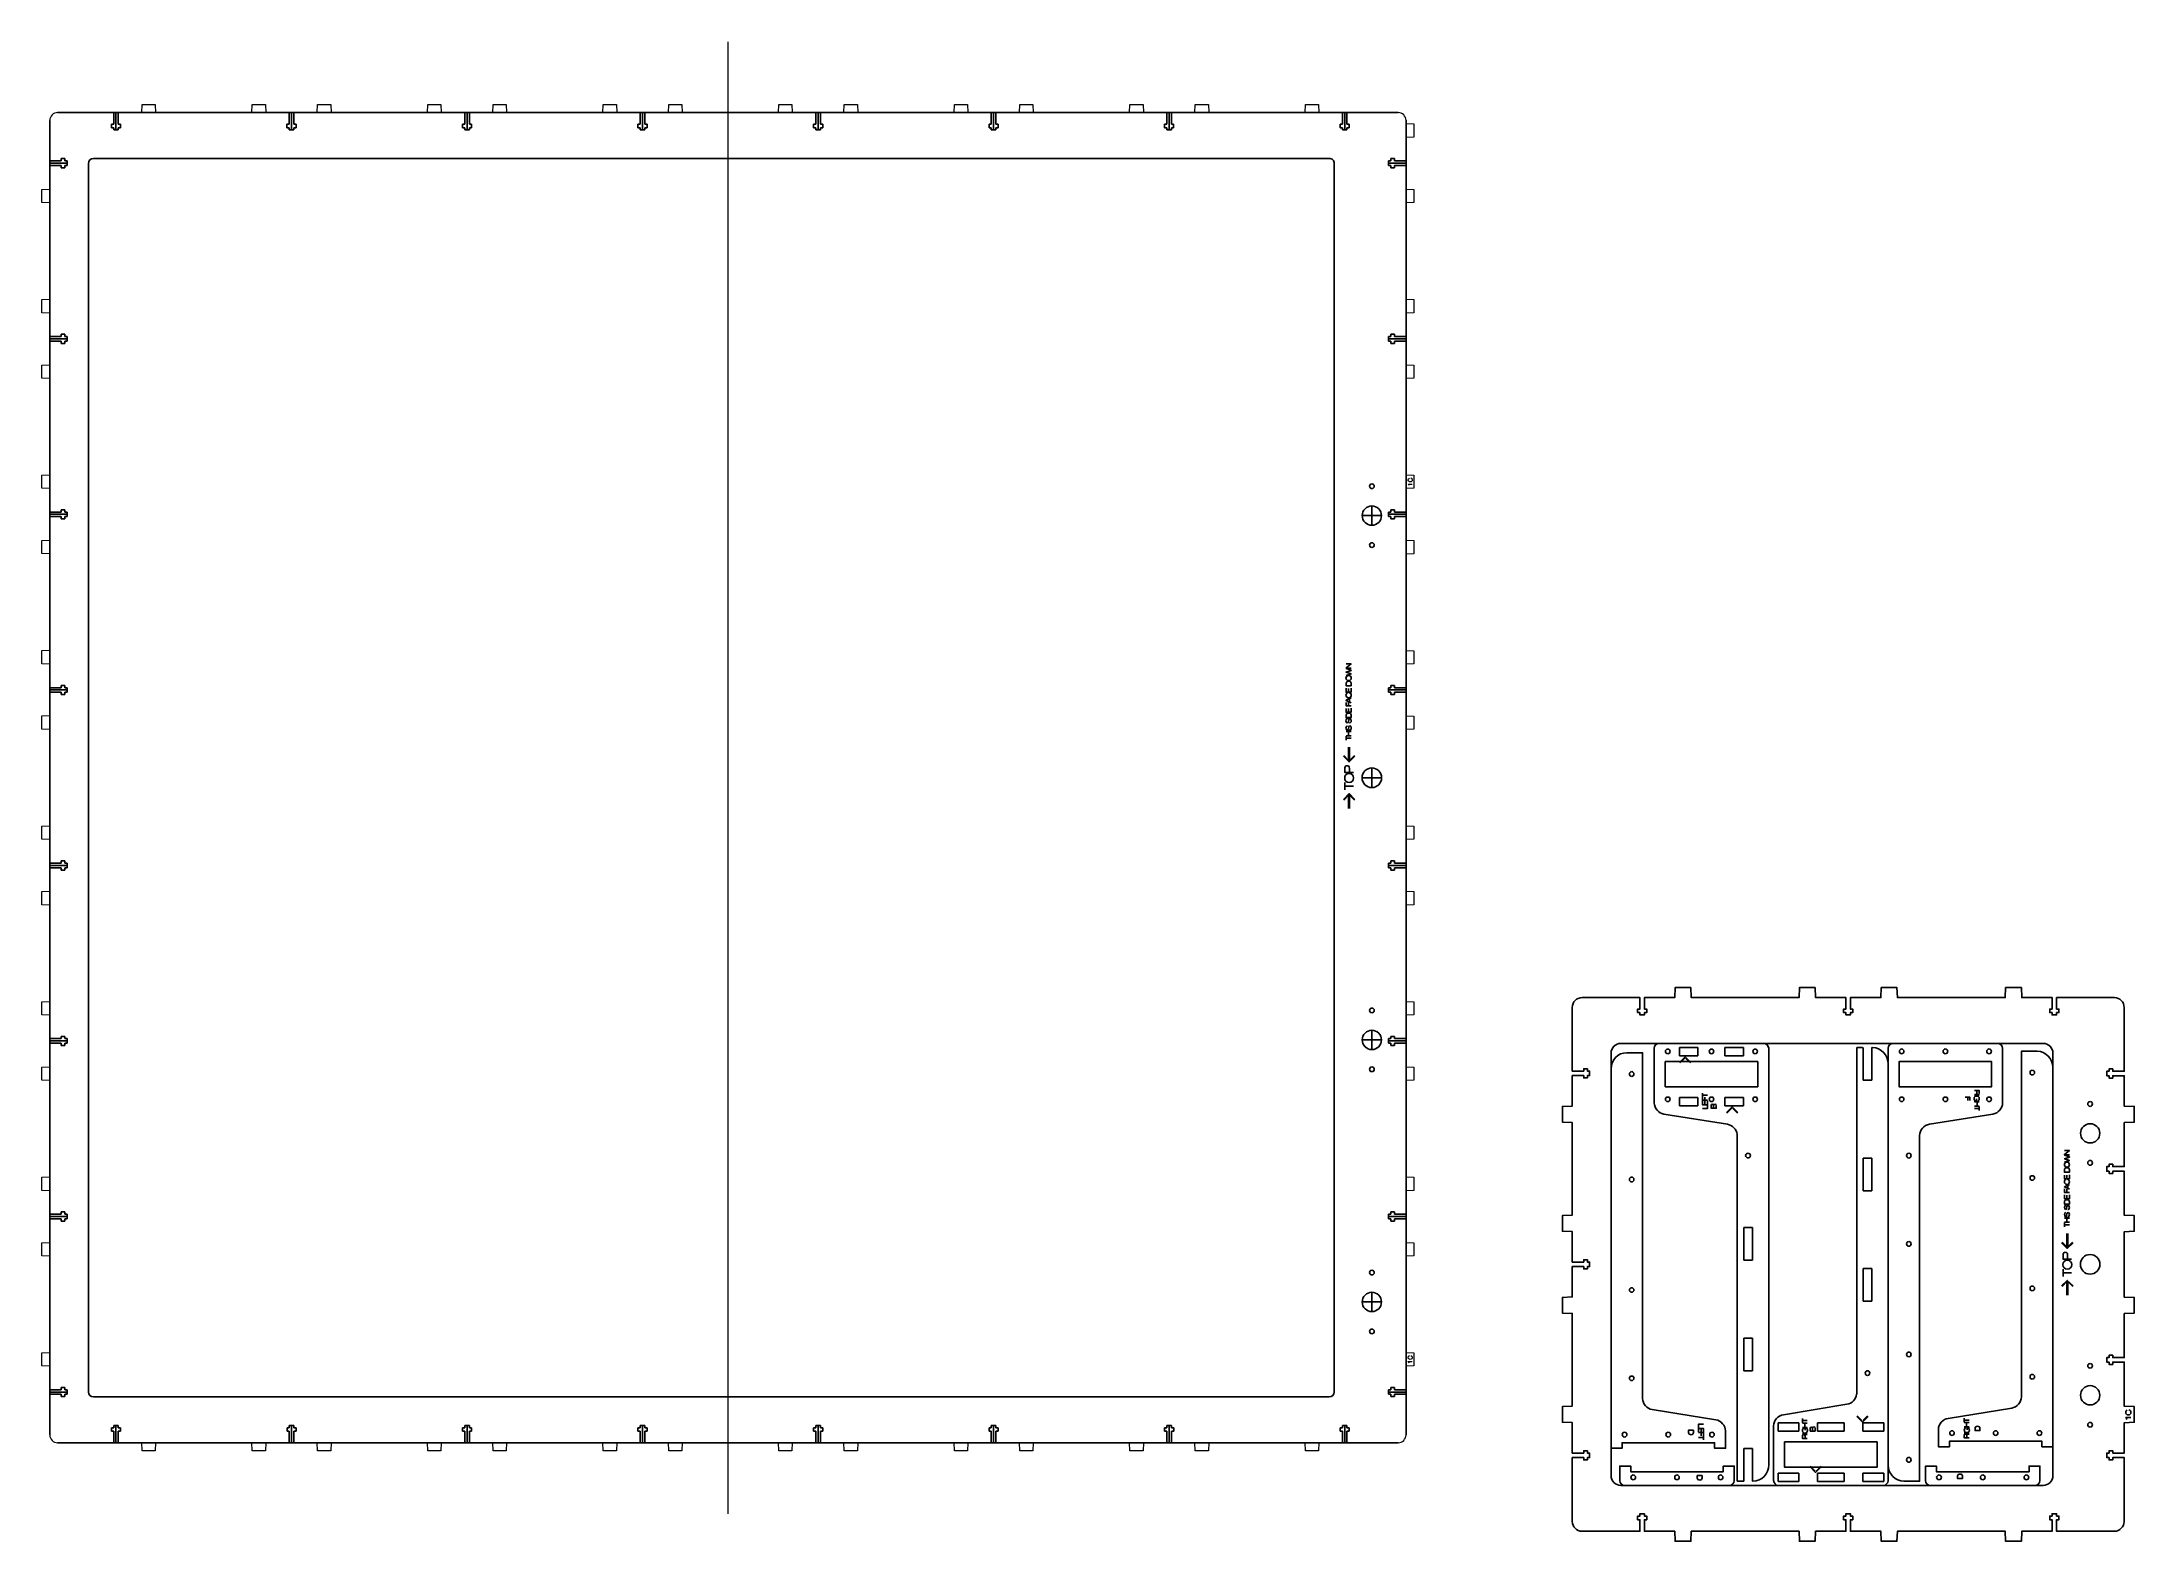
# Model space of a CAD drawing. Header units: millimetres. Extents: x 80 to 1360, y 33 to 950.
import ezdxf

# ---------------------------------------------------------------- set-up
doc = ezdxf.new("R2010")
doc.units = ezdxf.units.MM
for name, color, linetype, lineweight, true_color in [('Changed Parts', 3, 'Continuous', 25, 0x00ff00), ('Laser Table', 2, 'Continuous', 0, 0xffff00), ('New Top', 1, 'Continuous', 0, 0xff0000), ('New Top Text', 5, 'Continuous', 0, 0x0000ff), ('Referance lines', 2, 'Continuous', 25, 0xffff00), ('table under support', 1, 'Continuous', 0, 0xff0000), ('Top Board', 1, 'Continuous', 0, 0xff0000)]:
    doc.layers.add(name, color=color, linetype=linetype, lineweight=lineweight, true_color=true_color)
for name, color, linetype, true_color in [('CHANGED_PARTS', 3, 'Continuous', 0x00ff00), ('CUTS', 1, 'Continuous', 0xff0000), ('TEXT', 5, 'Continuous', 0x0000ff)]:
    doc.layers.add(name, color=color, linetype=linetype, true_color=true_color)

msp = doc.modelspace()

# ---------------------------------------------------------------- linework, layer by layer
at = {"layer": 'Changed Parts'}
for p, q in [((90.1, 906.7), (124.4, 906.7)), ((124.4, 899.7), (123, 899.7)), ((123, 899.7), (123, 897.5)), ((123, 897.5), (124.4, 897.5)), ((124.4, 906.7), (124.4, 899.7)), ((124.4, 897.5), (124.4, 896.1)), ((124.4, 896.1), (127.2, 896.1)), ((127.2, 899.7), (127.2, 906.7)), ((127.2, 906.7), (141.6, 906.7)), ((128.6, 899.7), (127.2, 899.7)), ((127.2, 897.5), (128.6, 897.5)), ((127.2, 896.1), (127.2, 897.5)), ((128.6, 897.5), (128.6, 899.7)), ((217.4, 906.7), (231.7, 906.7)), ((231.7, 899.7), (230.3, 899.7)), ((230.3, 899.7), (230.3, 897.5)), ((230.3, 897.5), (231.7, 897.5)), ((231.7, 906.7), (231.7, 899.7)), ((231.7, 897.5), (231.7, 896.1)), ((231.7, 896.1), (234.6, 896.1)), ((234.6, 899.7), (234.6, 906.7)), ((234.6, 906.7), (248.9, 906.7)), ((235.9, 899.7), (234.6, 899.7)), ((234.6, 896.1), (234.6, 897.5)), ((234.6, 897.5), (235.9, 897.5)), ((235.9, 897.5), (235.9, 899.7)), ((324.7, 906.7), (339.1, 906.7)), ((339.1, 899.7), (337.7, 899.7)), ((337.7, 899.7), (337.7, 897.5)), ((337.7, 897.5), (339.1, 897.5)), ((339.1, 906.7), (339.1, 899.7)), ((339.1, 897.5), (339.1, 896.1)), ((339.1, 896.1), (341.9, 896.1)), ((341.9, 899.7), (341.9, 906.7)), ((341.9, 906.7), (356.3, 906.7)), ((343.3, 899.7), (341.9, 899.7)), ((341.9, 896.1), (341.9, 897.5)), ((341.9, 897.5), (343.3, 897.5)), ((343.3, 897.5), (343.3, 899.7)), ((432.1, 906.7), (446.4, 906.7)), ((446.4, 899.7), (445, 899.7)), ((445, 899.7), (445, 897.5)), ((445, 897.5), (446.4, 897.5)), ((446.4, 906.7), (446.4, 899.7)), ((446.4, 897.5), (446.4, 896.1)), ((446.4, 896.1), (449.2, 896.1)), ((449.2, 899.7), (449.2, 906.7)), ((449.2, 906.7), (463.6, 906.7)), ((450.6, 899.7), (449.2, 899.7)), ((449.2, 896.1), (449.2, 897.5)), ((449.2, 897.5), (450.6, 897.5)), ((450.6, 897.5), (450.6, 899.7)), ((539.4, 906.7), (553.8, 906.7)), ((553.8, 899.7), (552.4, 899.7)), ((552.4, 899.7), (552.4, 897.5)), ((552.4, 897.5), (553.8, 897.5)), ((553.8, 906.7), (553.8, 899.7)), ((553.8, 897.5), (553.8, 896.1)), ((553.8, 896.1), (556.6, 896.1)), ((556.6, 899.7), (556.6, 906.7)), ((556.6, 906.7), (571, 906.7)), ((558, 899.7), (556.6, 899.7)), ((556.6, 896.1), (556.6, 897.5)), ((556.6, 897.5), (558, 897.5)), ((558, 897.5), (558, 899.7)), ((646.7, 906.7), (661.1, 906.7)), ((661.1, 899.7), (659.7, 899.7)), ((659.7, 899.7), (659.7, 897.5)), ((659.7, 897.5), (661.1, 897.5)), ((661.1, 906.7), (661.1, 899.7)), ((661.1, 897.5), (661.1, 896.1)), ((661.1, 896.1), (663.9, 896.1)), ((663.9, 899.7), (663.9, 906.7)), ((663.9, 906.7), (678.3, 906.7)), ((665.3, 899.7), (663.9, 899.7)), ((663.9, 896.1), (663.9, 897.5)), ((663.9, 897.5), (665.3, 897.5)), ((665.3, 897.5), (665.3, 899.7)), ((754.1, 906.7), (768.4, 906.7)), ((768.4, 899.7), (767, 899.7)), ((767, 899.7), (767, 897.5)), ((767, 897.5), (768.4, 897.5)), ((768.4, 906.7), (768.4, 899.7)), ((768.4, 897.5), (768.4, 896.1)), ((768.4, 896.1), (771.2, 896.1)), ((771.2, 899.7), (771.2, 906.7)), ((771.2, 906.7), (785.6, 906.7)), ((772.6, 899.7), (771.2, 899.7)), ((771.2, 897.5), (772.6, 897.5)), ((771.2, 896.1), (771.2, 897.5)), ((772.6, 897.5), (772.6, 899.7)), ((861.4, 906.7), (875.8, 906.7)), ((875.8, 899.7), (874.4, 899.7)), ((874.4, 899.7), (874.4, 897.5)), ((874.4, 897.5), (875.8, 897.5)), ((875.8, 906.7), (875.8, 899.7)), ((875.8, 897.5), (875.8, 896.1)), ((875.8, 896.1), (878.6, 896.1)), ((878.6, 899.7), (878.6, 906.7)), ((878.6, 906.7), (909.9, 906.7)), ((880, 899.7), (878.6, 899.7)), ((878.6, 896.1), (878.6, 897.5)), ((878.6, 897.5), (880, 897.5)), ((880, 897.5), (880, 899.7)), ((85.3, 877.2), (85.3, 891.6)), ((85.3, 891.6), (85.3, 891.6)), ((92.3, 877.2), (85.3, 877.2)), ((85.3, 874.4), (92.3, 874.4)), ((85.3, 860), (85.3, 874.4)), ((94.5, 878.6), (92.3, 878.6)), ((92.3, 878.6), (92.3, 877.2)), ((92.3, 874.4), (92.3, 873)), ((92.3, 873), (94.5, 873)), ((94.5, 877.2), (94.5, 878.6)), ((96, 877.2), (94.5, 877.2)), ((94.5, 873), (94.5, 874.4)), ((94.5, 874.4), (96, 874.4)), ((96, 874.4), (96, 877.2)), ((905.4, 877.2), (904, 877.2)), ((904, 877.2), (904, 874.4)), ((904, 874.4), (905.4, 874.4)), ((907.6, 878.6), (905.4, 878.6)), ((905.4, 878.6), (905.4, 877.2)), ((905.4, 874.4), (905.4, 873)), ((905.4, 873), (907.6, 873)), ((907.6, 877.2), (907.6, 878.6)), ((914.7, 877.2), (907.6, 877.2)), ((907.6, 873), (907.6, 874.4)), ((907.6, 874.4), (914.7, 874.4)), ((85.3, 769.8), (85.3, 784.2)), ((92.3, 769.8), (85.3, 769.8)), ((94.5, 771.2), (92.3, 771.2)), ((92.3, 771.2), (92.3, 769.8)), ((94.5, 769.8), (94.5, 771.2)), ((96, 769.8), (94.5, 769.8)), ((96, 767), (96, 769.8)), ((905.4, 769.8), (904, 769.8)), ((904, 769.8), (904, 767)), ((907.6, 771.2), (905.4, 771.2)), ((905.4, 771.2), (905.4, 769.8)), ((907.6, 769.8), (907.6, 771.2)), ((914.7, 769.8), (907.6, 769.8)), ((85.3, 767), (92.3, 767)), ((85.3, 752.6), (85.3, 767)), ((92.3, 767), (92.3, 765.6)), ((92.3, 765.6), (94.5, 765.6)), ((94.5, 765.6), (94.5, 767)), ((94.5, 767), (96, 767)), ((904, 767), (905.4, 767)), ((905.4, 767), (905.4, 765.6)), ((905.4, 765.6), (907.6, 765.6)), ((907.6, 765.6), (907.6, 767)), ((907.6, 767), (914.7, 767)), ((85.3, 662.5), (85.3, 676.9)), ((92.3, 662.5), (85.3, 662.5)), ((85.3, 659.7), (92.3, 659.7)), ((85.3, 645.3), (85.3, 659.7)), ((94.5, 663.9), (92.3, 663.9)), ((92.3, 663.9), (92.3, 662.5)), ((92.3, 659.7), (92.3, 658.3)), ((92.3, 658.3), (94.5, 658.3)), ((94.5, 662.5), (94.5, 663.9)), ((96, 662.5), (94.5, 662.5)), ((94.5, 658.3), (94.5, 659.7)), ((94.5, 659.7), (96, 659.7)), ((96, 659.7), (96, 662.5)), ((905.4, 662.5), (904, 662.5)), ((904, 662.5), (904, 659.7)), ((904, 659.7), (905.4, 659.7)), ((905.4, 663.9), (905.4, 662.5)), ((907.6, 663.9), (905.4, 663.9)), ((905.4, 659.7), (905.4, 658.3)), ((905.4, 658.3), (907.6, 658.3)), ((907.6, 662.5), (907.6, 663.9)), ((914.7, 662.5), (907.6, 662.5)), ((907.6, 658.3), (907.6, 659.7)), ((907.6, 659.7), (914.7, 659.7)), ((85.3, 555.1), (85.3, 569.5)), ((92.3, 555.1), (85.3, 555.1)), ((85.3, 552.3), (92.3, 552.3)), ((85.3, 538), (85.3, 552.3)), ((94.5, 556.5), (92.3, 556.5)), ((92.3, 556.5), (92.3, 555.1)), ((92.3, 552.3), (92.3, 550.9)), ((92.3, 550.9), (94.5, 550.9)), ((94.5, 555.1), (94.5, 556.5)), ((96, 555.1), (94.5, 555.1)), ((94.5, 550.9), (94.5, 552.3)), ((94.5, 552.3), (96, 552.3)), ((96, 552.3), (96, 555.1)), ((905.4, 555.1), (904, 555.1)), ((904, 555.1), (904, 552.3)), ((904, 552.3), (905.4, 552.3)), ((907.6, 556.5), (905.4, 556.5)), ((905.4, 556.5), (905.4, 555.1)), ((905.4, 552.3), (905.4, 550.9)), ((905.4, 550.9), (907.6, 550.9)), ((907.6, 555.1), (907.6, 556.5)), ((914.7, 555.1), (907.6, 555.1)), ((907.6, 550.9), (907.6, 552.3)), ((907.6, 552.3), (914.7, 552.3)), ((85.3, 447.8), (85.3, 462.2)), ((94.5, 449.2), (92.3, 449.2)), ((92.3, 449.2), (92.3, 447.8)), ((94.5, 447.8), (94.5, 449.2)), ((907.6, 449.2), (905.4, 449.2)), ((905.4, 449.2), (905.4, 447.8)), ((907.6, 447.8), (907.6, 449.2)), ((92.3, 447.8), (85.3, 447.8)), ((85.3, 445), (92.3, 445)), ((85.3, 430.6), (85.3, 445)), ((92.3, 445), (92.3, 443.6)), ((92.3, 443.6), (94.5, 443.6)), ((96, 447.8), (94.5, 447.8)), ((94.5, 443.6), (94.5, 445)), ((94.5, 445), (96, 445)), ((96, 445), (96, 447.8)), ((905.4, 447.8), (904, 447.8)), ((904, 447.8), (904, 445)), ((904, 445), (905.4, 445)), ((905.4, 445), (905.4, 443.6)), ((905.4, 443.6), (907.6, 443.6)), ((914.7, 447.8), (907.6, 447.8)), ((907.6, 443.6), (907.6, 445)), ((907.6, 445), (914.7, 445)), ((85.3, 340.5), (85.3, 354.9)), ((92.3, 340.5), (85.3, 340.5)), ((85.3, 337.7), (92.3, 337.7)), ((85.3, 323.3), (85.3, 337.7)), ((94.5, 341.9), (92.3, 341.9)), ((92.3, 341.9), (92.3, 340.5)), ((92.3, 337.7), (92.3, 336.3)), ((92.3, 336.3), (94.5, 336.3)), ((94.5, 340.5), (94.5, 341.9)), ((96, 340.5), (94.5, 340.5)), ((94.5, 336.3), (94.5, 337.7)), ((94.5, 337.7), (96, 337.7)), ((96, 337.7), (96, 340.5)), ((905.4, 340.5), (904, 340.5)), ((904, 340.5), (904, 337.7)), ((904, 337.7), (905.4, 337.7)), ((905.4, 341.9), (905.4, 340.5)), ((907.6, 341.9), (905.4, 341.9)), ((905.4, 337.7), (905.4, 336.3)), ((905.4, 336.3), (907.6, 336.3)), ((907.6, 340.5), (907.6, 341.9)), ((914.7, 340.5), (907.6, 340.5)), ((907.6, 336.3), (907.6, 337.7)), ((907.6, 337.7), (914.7, 337.7)), ((85.3, 233.1), (85.3, 247.5)), ((92.3, 233.1), (85.3, 233.1)), ((94.5, 234.5), (92.3, 234.5)), ((92.3, 234.5), (92.3, 233.1)), ((94.5, 233.1), (94.5, 234.5)), ((96, 233.1), (94.5, 233.1)), ((96, 230.3), (96, 233.1)), ((905.5, 233.1), (904, 233.1)), ((904, 233.1), (904, 230.3)), ((907.7, 234.5), (905.5, 234.5)), ((905.5, 234.5), (905.5, 233.1)), ((907.7, 233.1), (907.7, 234.5)), ((914.7, 233.1), (907.7, 233.1)), ((85.3, 230.3), (92.3, 230.3)), ((85.3, 215.9), (85.3, 230.3)), ((92.3, 230.3), (92.3, 228.9)), ((92.3, 228.9), (94.5, 228.9)), ((94.5, 228.9), (94.5, 230.3)), ((94.5, 230.3), (96, 230.3)), ((904, 230.3), (905.5, 230.3)), ((905.5, 230.3), (905.5, 228.9)), ((905.5, 228.9), (907.7, 228.9)), ((907.7, 228.9), (907.7, 230.3)), ((907.7, 230.3), (914.7, 230.3)), ((85.3, 125.8), (85.3, 140.2)), ((92.3, 125.8), (85.3, 125.8)), ((85.3, 123), (92.3, 123)), ((85.3, 98.2), (85.3, 123)), ((94.5, 127.2), (92.3, 127.2)), ((92.3, 127.2), (92.3, 125.8)), ((92.3, 123), (92.3, 121.6)), ((92.3, 121.6), (94.5, 121.6)), ((94.5, 125.8), (94.5, 127.2)), ((96, 125.8), (94.5, 125.8)), ((94.5, 121.6), (94.5, 123)), ((94.5, 123), (96, 123)), ((96, 123), (96, 125.8)), ((905.5, 125.8), (904, 125.8)), ((904, 125.8), (904, 123)), ((904, 123), (905.5, 123)), ((907.7, 127.2), (905.5, 127.2)), ((905.5, 127.2), (905.5, 125.8)), ((905.5, 123), (905.5, 121.6)), ((905.5, 121.6), (907.7, 121.6)), ((907.7, 125.8), (907.7, 127.2)), ((914.7, 125.8), (907.7, 125.8)), ((907.7, 121.6), (907.7, 123)), ((907.7, 123), (914.7, 123)), ((124.4, 102.6), (123, 102.6)), ((123, 102.6), (123, 100.4)), ((124.4, 104), (124.4, 102.6)), ((127.2, 104), (124.4, 104)), ((127.2, 102.6), (127.2, 104)), ((128.6, 102.6), (127.2, 102.6)), ((128.6, 100.4), (128.6, 102.6)), ((231.8, 102.6), (230.4, 102.6)), ((230.4, 102.6), (230.4, 100.4)), ((234.6, 104), (231.8, 104)), ((231.8, 104), (231.8, 102.6)), ((234.6, 102.6), (234.6, 104)), ((236, 102.6), (234.6, 102.6)), ((236, 100.4), (236, 102.6)), ((339.1, 102.6), (337.7, 102.6)), ((337.7, 102.6), (337.7, 100.4)), ((341.9, 104), (339.1, 104)), ((339.1, 104), (339.1, 102.6)), ((341.9, 102.6), (341.9, 104)), ((343.3, 102.6), (341.9, 102.6)), ((343.3, 100.4), (343.3, 102.6)), ((446.4, 102.6), (445, 102.6)), ((445, 102.6), (445, 100.4)), ((449.2, 104), (446.4, 104)), ((446.4, 104), (446.4, 102.6)), ((449.2, 102.6), (449.2, 104)), ((450.6, 102.6), (449.2, 102.6)), ((450.6, 100.4), (450.6, 102.6)), ((553.8, 102.6), (552.4, 102.6)), ((552.4, 102.6), (552.4, 100.4)), ((556.6, 104), (553.8, 104)), ((553.8, 104), (553.8, 102.6)), ((556.6, 102.6), (556.6, 104)), ((558, 102.6), (556.6, 102.6)), ((558, 100.4), (558, 102.6)), ((661.1, 102.6), (659.7, 102.6)), ((659.7, 102.6), (659.7, 100.4)), ((663.9, 104), (661.1, 104)), ((661.1, 104), (661.1, 102.6)), ((663.9, 102.6), (663.9, 104)), ((665.3, 102.6), (663.9, 102.6)), ((665.3, 100.4), (665.3, 102.6)), ((768.4, 102.6), (767.1, 102.6)), ((767.1, 102.6), (767.1, 100.4)), ((771.3, 104), (768.4, 104)), ((768.4, 104), (768.4, 102.6)), ((771.3, 102.6), (771.3, 104)), ((772.7, 102.6), (771.3, 102.6)), ((772.7, 100.4), (772.7, 102.6)), ((875.8, 102.6), (874.4, 102.6)), ((874.4, 102.6), (874.4, 100.4)), ((875.8, 104), (875.8, 102.6)), ((878.6, 104), (875.8, 104)), ((878.6, 102.6), (878.6, 104)), ((880, 102.6), (878.6, 102.6)), ((880, 100.4), (880, 102.6)), ((124.4, 93.4), (90.1, 93.4)), ((123, 100.4), (124.4, 100.4)), ((124.4, 100.4), (124.4, 93.4)), ((127.2, 93.4), (127.2, 100.4)), ((127.2, 100.4), (128.6, 100.4)), ((141.6, 93.4), (127.2, 93.4)), ((231.8, 93.4), (217.4, 93.4)), ((230.4, 100.4), (231.8, 100.4)), ((231.8, 100.4), (231.8, 93.4)), ((234.6, 93.4), (234.6, 100.4)), ((234.6, 100.4), (236, 100.4)), ((248.9, 93.4), (234.6, 93.4)), ((339.1, 93.4), (324.7, 93.4)), ((337.7, 100.4), (339.1, 100.4)), ((339.1, 100.4), (339.1, 93.4)), ((341.9, 93.4), (341.9, 100.4)), ((341.9, 100.4), (343.3, 100.4)), ((356.3, 93.4), (341.9, 93.4)), ((446.4, 93.4), (432, 93.4)), ((445, 100.4), (446.4, 100.4)), ((446.4, 100.4), (446.4, 93.4)), ((449.2, 100.4), (450.6, 100.4)), ((449.2, 93.4), (449.2, 100.4)), ((463.6, 93.4), (449.2, 93.4)), ((553.8, 93.4), (539.4, 93.4)), ((552.4, 100.4), (553.8, 100.4)), ((553.8, 100.4), (553.8, 93.4)), ((556.6, 100.4), (558, 100.4)), ((556.6, 93.4), (556.6, 100.4)), ((570.9, 93.4), (556.6, 93.4)), ((661.1, 93.4), (646.7, 93.4)), ((659.7, 100.4), (661.1, 100.4)), ((661.1, 100.4), (661.1, 93.4)), ((663.9, 93.4), (663.9, 100.4)), ((663.9, 100.4), (665.3, 100.4)), ((678.3, 93.4), (663.9, 93.4)), ((768.4, 93.4), (754.1, 93.4)), ((767.1, 100.4), (768.4, 100.4)), ((768.4, 100.4), (768.4, 93.4)), ((771.3, 93.4), (771.3, 100.4)), ((771.3, 100.4), (772.7, 100.4)), ((785.6, 93.4), (771.3, 93.4)), ((875.8, 93.4), (861.4, 93.4)), ((874.4, 100.4), (875.8, 100.4)), ((875.8, 100.4), (875.8, 93.4)), ((878.6, 93.4), (878.6, 100.4)), ((878.6, 100.4), (880, 100.4)), ((909.9, 93.4), (878.6, 93.4))]:
    msp.add_line(p, q, dxfattribs=at)
at = {"layer": 'CHANGED_PARTS'}
for p, q in [((914.7, 891.5), (914.7, 891.5)), ((914.7, 891.5), (914.7, 877.2)), ((109, 875.7), (109, 124.4)), ((867.8, 878.7), (112, 878.7)), ((870.8, 124.4), (870.8, 875.7)), ((914.7, 874.4), (914.7, 860)), ((914.7, 784.2), (914.7, 769.8)), ((914.7, 767), (914.7, 752.6)), ((914.7, 676.9), (914.7, 662.5)), ((914.7, 659.7), (914.7, 645.3)), ((914.7, 569.5), (914.7, 555.1)), ((914.7, 552.3), (914.7, 537.9)), ((914.7, 462.2), (914.7, 447.8)), ((914.7, 445), (914.7, 430.6)), ((914.7, 354.8), (914.7, 340.5)), ((914.7, 337.7), (914.7, 323.3)), ((1082, 329.9), (1082, 335.1)), ((1082, 335.1), (1093.2, 335.1)), ((1093.2, 329.9), (1093.2, 335.1)), ((1109.7, 329.9), (1109.7, 335.1)), ((1109.7, 335.1), (1121, 335.1)), ((1121, 329.9), (1121, 335.1)), ((1193.8, 335), (1190.3, 335)), ((1190.3, 335), (1190.3, 123)), ((1194.3, 315), (1194.3, 335)), ((1200, 335), (1199.5, 335)), ((1199.5, 335), (1199.5, 315)), ((1082, 329.9), (1093.2, 329.9)), ((1109.7, 329.9), (1121, 329.9)), ((1194.3, 315), (1199.5, 315)), ((1082, 299.4), (1082, 304.6)), ((1082, 304.6), (1093.2, 304.6)), ((1082, 299.4), (1093.2, 299.4)), ((1093.2, 299.4), (1093.2, 304.6)), ((1109.7, 299.4), (1109.7, 304.6)), ((1109.7, 304.6), (1121, 304.6)), ((1109.7, 299.4), (1121, 299.4)), ((1121, 299.4), (1121, 304.6)), ((1117.2, 69.9), (1117.2, 281.9)), ((1194.3, 267.5), (1199.5, 267.5)), ((1194.3, 267.5), (1194.3, 247.5)), ((1199.5, 267.5), (1199.5, 247.5)), ((914.7, 247.5), (914.7, 233.1)), ((1194.3, 247.5), (1199.5, 247.5)), ((914.7, 230.3), (914.7, 215.9)), ((1121.3, 225), (1126.5, 225)), ((1121.3, 225), (1121.3, 205)), ((1126.5, 225), (1126.5, 205)), ((1121.3, 205), (1126.5, 205)), ((1194.3, 200), (1199.5, 200)), ((1194.3, 200), (1194.3, 180)), ((1199.5, 200), (1199.5, 180)), ((1194.3, 180), (1199.5, 180)), ((1121.3, 157.4), (1126.5, 157.4)), ((1121.3, 157.4), (1121.3, 137.4)), ((1126.5, 157.4), (1126.5, 137.4)), ((914.7, 140.2), (914.7, 125.8)), ((1121.3, 137.4), (1126.5, 137.4)), ((112, 121.4), (867.8, 121.4)), ((914.7, 123), (914.7, 98.2)), ((1142.2, 100.4), (1142.2, 105.6)), ((1142.2, 105.6), (1155, 105.6)), ((1155, 100.4), (1155, 105.6)), ((1166.4, 100.4), (1166.4, 105.6)), ((1166.4, 105.6), (1182.7, 105.6)), ((1182.7, 100.4), (1182.7, 105.6)), ((1194.1, 100.4), (1194.1, 105.6)), ((1194.1, 105.6), (1206.9, 105.6)), ((1206.9, 100.4), (1206.9, 105.6)), ((1121.3, 89.9), (1126.5, 89.9)), ((1121.3, 89.9), (1121.3, 69.9)), ((1126.5, 89.9), (1126.5, 69.9)), ((1142.2, 100.4), (1155, 100.4)), ((1166.4, 100.4), (1182.7, 100.4)), ((1194.1, 100.4), (1206.9, 100.4)), ((1121.3, 69.9), (1117.2, 69.9)), ((1126.8, 69.9), (1126.5, 69.9)), ((1142.2, 69.6), (1142.2, 74.8)), ((1142.2, 74.8), (1155, 74.8)), ((1142.2, 69.6), (1155, 69.6)), ((1155, 69.6), (1155, 74.8)), ((1166.4, 69.6), (1166.4, 74.8)), ((1166.4, 74.8), (1182.7, 74.8)), ((1166.4, 69.6), (1182.7, 69.6)), ((1182.7, 69.6), (1182.7, 74.8)), ((1194.1, 69.6), (1194.1, 74.8)), ((1194.1, 74.8), (1206.9, 74.8)), ((1194.1, 69.6), (1206.9, 69.6)), ((1206.9, 69.6), (1206.9, 74.8))]:
    msp.add_line(p, q, dxfattribs=at)
for centre, start, end in [((112, 875.7), 90.0009, 180.0003), ((867.8, 875.7), 360, 90.0009), ((112, 124.4), 180.0003, 270), ((867.8, 124.4), 270, 360)]:
    msp.add_arc(centre, 3, start, end, dxfattribs=at)
at = {"layer": 'CHANGED_PARTS', "color": 3, "true_color": 0x00ff00}
for points in [[(893.8, 679.7), (893, 679.7), (892.4, 679.1), (892.4, 678.3)], [(892.4, 678.3), (892.4, 677.5), (893, 676.8), (893.8, 676.8)], [(895.3, 678.3), (895.3, 679.1), (894.6, 679.7), (893.8, 679.7)], [(893.8, 676.8), (894.6, 676.8), (895.3, 677.5), (895.3, 678.3)], [(893.8, 666.2), (890.6, 666.2), (887.9, 663.5), (887.9, 660.3)], [(899.7, 660.3), (899.7, 663.5), (897.1, 666.2), (893.8, 666.2)], [(887.9, 660.3), (887.9, 657), (890.6, 654.4), (893.8, 654.4)], [(893.8, 654.4), (897.1, 654.4), (899.7, 657), (899.7, 660.3)], [(893.8, 643.7), (893, 643.7), (892.4, 643.1), (892.4, 642.3)], [(892.4, 642.3), (892.4, 641.5), (893, 640.8), (893.8, 640.8)], [(895.3, 642.3), (895.3, 643.1), (894.6, 643.7), (893.8, 643.7)], [(893.8, 640.8), (894.6, 640.8), (895.3, 641.5), (895.3, 642.3)], [(893.8, 359.2), (893, 359.2), (892.4, 358.5), (892.4, 357.7)], [(895.3, 357.7), (895.3, 358.5), (894.6, 359.2), (893.8, 359.2)], [(893.8, 345.6), (890.6, 345.6), (887.9, 343), (887.9, 339.7)], [(892.4, 357.7), (892.4, 356.9), (893, 356.3), (893.8, 356.3)], [(893.8, 356.3), (894.6, 356.3), (895.3, 356.9), (895.3, 357.7)], [(899.7, 339.7), (899.7, 343), (897.1, 345.6), (893.8, 345.6)], [(887.9, 339.7), (887.9, 336.5), (890.6, 333.8), (893.8, 333.8)], [(893.8, 333.8), (897.1, 333.8), (899.7, 336.5), (899.7, 339.7)], [(893.8, 323.2), (893, 323.2), (892.4, 322.5), (892.4, 321.7)], [(892.4, 321.7), (892.4, 320.9), (893, 320.3), (893.8, 320.3)], [(895.3, 321.7), (895.3, 322.5), (894.6, 323.2), (893.8, 323.2)], [(893.8, 320.3), (894.6, 320.3), (895.3, 320.9), (895.3, 321.7)], [(893.8, 198.9), (893, 198.9), (892.4, 198.2), (892.4, 197.5)], [(892.4, 197.5), (892.4, 196.7), (893, 196), (893.8, 196)], [(895.3, 197.5), (895.3, 198.2), (894.6, 198.9), (893.8, 198.9)], [(893.8, 196), (894.6, 196), (895.3, 196.7), (895.3, 197.5)], [(893.8, 185.4), (890.6, 185.4), (887.9, 182.7), (887.9, 179.5)], [(887.9, 179.5), (887.9, 176.2), (890.6, 173.6), (893.8, 173.6)], [(899.7, 179.5), (899.7, 182.7), (897.1, 185.4), (893.8, 185.4)], [(893.8, 173.6), (897.1, 173.6), (899.7, 176.2), (899.7, 179.5)], [(893.8, 162.9), (893, 162.9), (892.4, 162.2), (892.4, 161.5)], [(892.4, 161.5), (892.4, 160.7), (893, 160), (893.8, 160)], [(895.3, 161.5), (895.3, 162.2), (894.6, 162.9), (893.8, 162.9)], [(893.8, 160), (894.6, 160), (895.3, 160.7), (895.3, 161.5)]]:
    msp.add_open_spline(points, degree=3, dxfattribs=at)
at = {"layer": 'CUTS', "color": 1, "true_color": 0xff0000}
for points in [[(1088.9, 371.7), (1079.3, 371.7), (1079, 365.6), (1060.5, 365.6), (1060.5, 358.6), (1061.9, 358.6), (1061.9, 356.4), (1060.5, 356.4), (1060.5, 355), (1057.7, 355), (1057.7, 356.4), (1056.3, 356.4), (1056.3, 358.6), (1057.7, 358.6), (1057.7, 365.6), (1022.4, 365.6)], [(1347.9, 365.6), (1328.7, 365.6), (1312.6, 365.6), (1312.6, 358.6), (1314, 358.6), (1314, 356.4), (1312.6, 356.4), (1312.6, 355), (1309.8, 355), (1309.8, 356.4), (1308.4, 356.4), (1308.4, 358.6), (1309.8, 358.6), (1309.8, 365.6), (1291.3, 365.6), (1291, 371.7), (1281.4, 371.7), (1281.2, 365.6), (1215.2, 365.6), (1214.9, 371.7), (1205.3, 371.7), (1205.1, 365.6), (1186.5, 365.6), (1186.5, 358.6), (1187.9, 358.6), (1187.9, 356.4), (1186.5, 356.4), (1186.5, 355), (1183.7, 355), (1183.7, 356.4), (1182.3, 356.4), (1182.3, 358.6), (1183.7, 358.6), (1183.7, 365.6), (1165.2, 365.6), (1164.9, 371.7), (1155.3, 371.7), (1155.1, 365.6), (1089.1, 365.6), (1088.9, 371.7), (1088.9, 371.7)], [(1016.4, 359.6), (1016.4, 340.4), (1016.4, 320.7), (1023.4, 320.7), (1023.4, 322.1), (1025.6, 322.1), (1025.6, 320.7), (1027, 320.7), (1027, 317.9), (1025.6, 317.9), (1025.6, 316.5), (1023.4, 316.5), (1023.4, 317.9), (1016.4, 317.9), (1016.4, 299.3), (1010.3, 299.1), (1010.3, 289.5), (1016.4, 289.2), (1016.4, 232.6), (1010.3, 232.3), (1010.3, 222.7), (1016.4, 222.5), (1016.4, 203.9), (1023.4, 203.9), (1023.4, 205.3), (1025.6, 205.3), (1025.6, 203.9), (1027, 203.9), (1027, 201.1), (1025.6, 201.1), (1025.6, 199.7), (1023.4, 199.7), (1023.4, 201.1), (1016.4, 201.1), (1016.4, 182.6), (1010.3, 182.3), (1010.3, 172.7), (1016.4, 172.5), (1016.4, 115.8), (1010.3, 115.5), (1010.3, 105.9), (1016.4, 105.7), (1016.4, 87.1), (1023.4, 87.1), (1023.4, 88.5), (1025.6, 88.5), (1025.6, 87.1), (1027, 87.1), (1027, 84.3), (1025.6, 84.3), (1025.6, 82.9), (1023.4, 82.9), (1023.4, 84.3), (1016.4, 84.3), (1016.4, 68.3), (1016.4, 45.3)], [(1353.9, 45.3), (1353.9, 64.6), (1353.9, 84.3), (1346.9, 84.3), (1346.9, 82.9), (1344.7, 82.9), (1344.7, 84.3), (1343.2, 84.3), (1343.2, 87.1), (1344.7, 87.1), (1344.7, 88.5), (1346.9, 88.5), (1346.9, 87.1), (1353.9, 87.1), (1353.9, 105.6), (1360, 105.9), (1360, 115.5), (1353.9, 115.7), (1353.9, 142.7), (1346.9, 142.7), (1346.9, 141.3), (1344.7, 141.3), (1344.7, 142.7), (1343.2, 142.7), (1343.2, 145.5), (1344.7, 145.5), (1344.7, 146.9), (1346.9, 146.9), (1346.9, 145.5), (1353.9, 145.5), (1353.9, 172.4), (1360, 172.7), (1360, 182.3), (1353.9, 182.5), (1353.9, 222.4), (1360, 222.7), (1360, 232.3), (1353.9, 232.5), (1353.9, 259.4), (1346.9, 259.4), (1346.9, 258.1), (1344.7, 258.1), (1344.7, 259.4), (1343.2, 259.4), (1343.2, 262.3), (1344.7, 262.3), (1344.7, 263.7), (1346.9, 263.7), (1346.9, 262.3), (1353.9, 262.3), (1353.9, 289.2), (1360, 289.4), (1360, 299), (1353.9, 299.3), (1353.9, 317.8), (1346.9, 317.8), (1346.9, 316.4), (1344.7, 316.4), (1344.7, 317.8), (1343.2, 317.8), (1343.2, 320.6), (1344.7, 320.6), (1344.7, 322), (1346.9, 322), (1346.9, 320.6), (1353.9, 320.6), (1353.9, 359.6)], [(1304.3, 337.6), (1046.1, 337.6), (1046.1, 337.6)], [(1066.5, 301.2), (1066.5, 330.7), (1066.5, 334.6)], [(1136.5, 334.6), (1136.5, 83.1), (1136.5, 79.9)], [(1209.5, 334.6), (1209.5, 326.5)], [(1279.5, 334.6), (1279.5, 301.2)], [(1291, 121.4), (1291, 332.8), (1300.7, 332.8)], [(1040.1, 331.6), (1040.1, 73.3)], [(1059.4, 120.5), (1059.4, 331.9), (1049.7, 331.9)], [(1073.2, 326.5), (1129.8, 326.5), (1129.8, 311.1), (1073.2, 311.1), (1073.2, 326.5), (1073.2, 326.5)], [(1209.5, 70.3), (1209.5, 321.9), (1209.5, 325)], [(1216.2, 311.1), (1272.8, 311.1), (1272.8, 326.5), (1216.2, 326.5), (1216.2, 311.1), (1216.2, 311.1)], [(1310.3, 73.3), (1310.3, 331.6)], [(1111.3, 288.1), (1072.4, 294.4)], [(1273.6, 294.4), (1234.8, 288.1)], [(1228.8, 281.3), (1228.8, 69.9), (1219.2, 69.9)], [(1184.3, 116.9), (1145.5, 110.5)], [(1104.1, 107.4), (1065.3, 113.7)], [(1139.5, 103.8), (1139.5, 74.3), (1139.5, 70.3)], [(1246.3, 108.3), (1285.1, 114.6)], [(1040.1, 90), (1046.8, 90), (1046.8, 93.4), (1103.4, 93.4), (1103.4, 90), (1110.1, 90), (1110.1, 100.6)], [(1146.2, 93.9), (1202.8, 93.9), (1202.8, 78.4), (1146.2, 78.4), (1146.2, 93.9), (1146.2, 93.9)], [(1310.3, 90.9), (1303.6, 90.9), (1303.6, 94.3), (1247, 94.3), (1247, 90.9), (1240.3, 90.9), (1240.3, 101.5)], [(1115.4, 70.3), (1115.4, 79.1), (1108.7, 79.1), (1108.7, 75.7), (1052.1, 75.7), (1052.1, 79.1), (1045.4, 79.1), (1045.4, 70.3)], [(1232.4, 70.3), (1232.4, 79.1), (1239.1, 79.1), (1239.1, 75.7), (1295.7, 75.7), (1295.7, 79.1), (1302.4, 79.1), (1302.4, 70.3)], [(1046.1, 67.3), (1304.3, 67.3)], [(1022.4, 39.3), (1041.6, 39.3), (1057.7, 39.3), (1057.7, 46.3), (1056.3, 46.3), (1056.3, 48.5), (1057.7, 48.5), (1057.7, 50), (1060.5, 50), (1060.5, 48.5), (1061.9, 48.5), (1061.9, 46.3), (1060.5, 46.3), (1060.5, 39.3), (1079, 39.3), (1079.3, 33.2), (1088.9, 33.2), (1089.1, 39.3), (1155.1, 39.3), (1155.3, 33.2), (1164.9, 33.2), (1165.2, 39.3), (1183.7, 39.3), (1183.7, 46.3), (1182.3, 46.3), (1182.3, 48.5), (1183.7, 48.5), (1183.7, 50), (1186.5, 50), (1186.5, 48.5), (1187.9, 48.5), (1187.9, 46.3), (1186.5, 46.3), (1186.5, 39.3), (1205.1, 39.3), (1205.3, 33.2), (1214.9, 33.2), (1215.2, 39.3), (1281.2, 39.3), (1281.4, 33.2), (1291, 33.2), (1291.3, 39.3), (1309.8, 39.3), (1309.8, 46.3), (1308.4, 46.3), (1308.4, 48.5), (1309.8, 48.5), (1309.8, 50), (1312.6, 50), (1312.6, 48.5), (1314, 48.5), (1314, 46.3), (1312.6, 46.3), (1312.6, 39.3), (1331.8, 39.3), (1347.9, 39.3)]]:
    msp.add_lwpolyline(points, dxfattribs=at)
at = {"layer": 'CUTS', "color": 3, "true_color": 0x00ff00}
for points in [[(893.8, 506), (890.5, 506), (887.8, 503.3), (887.8, 500)], [(887.8, 500), (887.8, 496.7), (890.5, 494), (893.8, 494)], [(899.8, 500), (899.8, 503.3), (897.1, 506), (893.8, 506)], [(893.8, 494), (897.1, 494), (899.8, 496.7), (899.8, 500)]]:
    msp.add_open_spline(points, degree=3, dxfattribs=at)
at = {"layer": 'CUTS', "color": 1, "true_color": 0xff0000}
for points in [[(1022.4, 365.6), (1019.1, 365.6), (1016.4, 362.9), (1016.4, 359.6)], [(1353.9, 359.6), (1353.9, 362.9), (1351.2, 365.6), (1347.9, 365.6)], [(1046.1, 337.6), (1042.8, 337.6), (1040.1, 334.9), (1040.1, 331.6)], [(1066.5, 334.6), (1066.5, 336.3), (1067.8, 337.6), (1069.5, 337.6)], [(1073.3, 332.7), (1073.3, 333.5), (1074, 334.1), (1074.8, 334.1)], [(1074.8, 331.3), (1074, 331.3), (1073.3, 331.9), (1073.3, 332.7)], [(1074.8, 334.1), (1075.6, 334.1), (1076.2, 333.5), (1076.2, 332.7)], [(1076.2, 332.7), (1076.2, 331.9), (1075.6, 331.3), (1074.8, 331.3)], [(1100.1, 332.7), (1100.1, 333.5), (1100.7, 334.1), (1101.5, 334.1)], [(1101.5, 331.3), (1100.7, 331.3), (1100.1, 331.9), (1100.1, 332.7)], [(1101.5, 334.1), (1102.3, 334.1), (1102.9, 333.5), (1102.9, 332.7)], [(1102.9, 332.7), (1102.9, 331.9), (1102.3, 331.3), (1101.5, 331.3)], [(1126.8, 332.7), (1126.8, 333.5), (1127.4, 334.1), (1128.2, 334.1)], [(1128.2, 331.3), (1127.4, 331.3), (1126.8, 331.9), (1126.8, 332.7)], [(1128.2, 334.1), (1129, 334.1), (1129.6, 333.5), (1129.6, 332.7)], [(1129.6, 332.7), (1129.6, 331.9), (1129, 331.3), (1128.2, 331.3)], [(1133.5, 337.6), (1135.1, 337.6), (1136.5, 336.3), (1136.5, 334.6)], [(1209.5, 325), (1209.5, 330.5), (1205.3, 335), (1200, 335)], [(1212.5, 337.6), (1210.9, 337.6), (1209.5, 336.3), (1209.5, 334.6)], [(1217.8, 334.2), (1217, 334.2), (1216.4, 333.5), (1216.4, 332.7)], [(1216.4, 332.7), (1216.4, 331.9), (1217, 331.3), (1217.8, 331.3)], [(1219.2, 332.7), (1219.2, 333.5), (1218.6, 334.2), (1217.8, 334.2)], [(1217.8, 331.3), (1218.6, 331.3), (1219.2, 331.9), (1219.2, 332.7)], [(1244.5, 334.2), (1243.8, 334.2), (1243.1, 333.5), (1243.1, 332.7)], [(1243.1, 332.7), (1243.1, 331.9), (1243.8, 331.3), (1244.5, 331.3)], [(1246, 332.7), (1246, 333.5), (1245.3, 334.2), (1244.5, 334.2)], [(1244.5, 331.3), (1245.3, 331.3), (1246, 331.9), (1246, 332.7)], [(1271.3, 334.2), (1270.5, 334.2), (1269.8, 333.5), (1269.8, 332.7)], [(1269.8, 332.7), (1269.8, 331.9), (1270.5, 331.3), (1271.3, 331.3)], [(1272.7, 332.7), (1272.7, 333.5), (1272.1, 334.2), (1271.3, 334.2)], [(1271.3, 331.3), (1272.1, 331.3), (1272.7, 331.9), (1272.7, 332.7)], [(1276.5, 337.6), (1278.2, 337.6), (1279.5, 336.3), (1279.5, 334.6)], [(1300.7, 332.8), (1306, 332.8), (1310.3, 328.3), (1310.3, 322.8)], [(1310.3, 331.6), (1310.3, 334.9), (1307.6, 337.6), (1304.3, 337.6)], [(1049.7, 331.9), (1044.4, 331.9), (1040.1, 327.4), (1040.1, 321.9)], [(1051.3, 318.8), (1051.3, 319.6), (1051.9, 320.3), (1052.7, 320.3)], [(1052.7, 320.3), (1053.5, 320.3), (1054.1, 319.6), (1054.1, 318.8)], [(1297.7, 321.2), (1296.9, 321.2), (1296.3, 320.6), (1296.3, 319.8)], [(1299.1, 319.8), (1299.1, 320.6), (1298.5, 321.2), (1297.7, 321.2)], [(1052.7, 317.4), (1051.9, 317.4), (1051.3, 318.1), (1051.3, 318.8)], [(1054.1, 318.8), (1054.1, 318.1), (1053.5, 317.4), (1052.7, 317.4)], [(1296.3, 319.8), (1296.3, 319), (1296.9, 318.3), (1297.7, 318.3)], [(1297.7, 318.3), (1298.5, 318.3), (1299.1, 319), (1299.1, 319.8)], [(1072.4, 294.4), (1069.2, 294.8), (1066.5, 297.9), (1066.5, 301.2)], [(1073.3, 303.4), (1073.3, 304.2), (1074, 304.8), (1074.8, 304.8)], [(1074.8, 302), (1074, 302), (1073.3, 302.6), (1073.3, 303.4)], [(1074.8, 304.8), (1075.6, 304.8), (1076.2, 304.2), (1076.2, 303.4)], [(1076.2, 303.4), (1076.2, 302.6), (1075.6, 302), (1074.8, 302)], [(1100.1, 303.4), (1100.1, 304.2), (1100.7, 304.8), (1101.5, 304.8)], [(1101.5, 302), (1100.7, 302), (1100.1, 302.6), (1100.1, 303.4)], [(1101.5, 304.8), (1102.3, 304.8), (1102.9, 304.2), (1102.9, 303.4)], [(1102.9, 303.4), (1102.9, 302.6), (1102.3, 302), (1101.5, 302)], [(1126.8, 303.4), (1126.8, 304.2), (1127.4, 304.8), (1128.2, 304.8)], [(1128.2, 302), (1127.4, 302), (1126.8, 302.6), (1126.8, 303.4)], [(1128.2, 304.8), (1129, 304.8), (1129.6, 304.2), (1129.6, 303.4)], [(1129.6, 303.4), (1129.6, 302.6), (1129, 302), (1128.2, 302)], [(1217.8, 304.8), (1217, 304.8), (1216.4, 304.2), (1216.4, 303.4)], [(1216.4, 303.4), (1216.4, 302.6), (1217, 302), (1217.8, 302)], [(1219.2, 303.4), (1219.2, 304.2), (1218.6, 304.8), (1217.8, 304.8)], [(1217.8, 302), (1218.6, 302), (1219.2, 302.6), (1219.2, 303.4)], [(1244.5, 304.8), (1243.8, 304.8), (1243.1, 304.2), (1243.1, 303.4)], [(1243.1, 303.4), (1243.1, 302.6), (1243.8, 302), (1244.5, 302)], [(1246, 303.4), (1246, 304.2), (1245.3, 304.8), (1244.5, 304.8)], [(1244.5, 302), (1245.3, 302), (1246, 302.6), (1246, 303.4)], [(1271.3, 304.8), (1270.5, 304.8), (1269.8, 304.2), (1269.8, 303.4)], [(1269.8, 303.4), (1269.8, 302.6), (1270.5, 302), (1271.3, 302)], [(1272.7, 303.4), (1272.7, 304.2), (1272.1, 304.8), (1271.3, 304.8)], [(1271.3, 302), (1272.1, 302), (1272.7, 302.6), (1272.7, 303.4)], [(1279.5, 301.2), (1279.5, 297.9), (1276.9, 294.9), (1273.6, 294.4)], [(1333.1, 302), (1332.3, 302), (1331.6, 301.4), (1331.6, 300.6)], [(1331.6, 300.6), (1331.6, 299.8), (1332.3, 299.1), (1333.1, 299.1)], [(1334.5, 300.6), (1334.5, 301.4), (1333.8, 302), (1333.1, 302)], [(1333.1, 299.1), (1333.8, 299.1), (1334.5, 299.8), (1334.5, 300.6)], [(1117.2, 281.9), (1116.8, 285), (1114.3, 287.7), (1111.3, 288.1)], [(1234.8, 288.1), (1231.5, 287.6), (1228.8, 284.6), (1228.8, 281.3)], [(1327.2, 282.6), (1327.2, 285.8), (1329.8, 288.5), (1333.1, 288.5)], [(1333.1, 276.7), (1329.8, 276.7), (1327.2, 279.3), (1327.2, 282.6)], [(1333.1, 288.5), (1336.3, 288.5), (1339, 285.8), (1339, 282.6)], [(1339, 282.6), (1339, 279.3), (1336.3, 276.7), (1333.1, 276.7)], [(1122.4, 269), (1122.4, 269.8), (1123.1, 270.4), (1123.9, 270.4)], [(1123.9, 267.6), (1123.1, 267.6), (1122.4, 268.2), (1122.4, 269)], [(1123.9, 270.4), (1124.6, 270.4), (1125.3, 269.8), (1125.3, 269)], [(1125.3, 269), (1125.3, 268.2), (1124.6, 267.6), (1123.9, 267.6)], [(1222.2, 270.4), (1221.4, 270.4), (1220.8, 269.8), (1220.8, 269)], [(1220.8, 269), (1220.8, 268.2), (1221.4, 267.5), (1222.2, 267.5)], [(1223.6, 269), (1223.6, 269.8), (1223, 270.4), (1222.2, 270.4)], [(1222.2, 267.5), (1223, 267.5), (1223.6, 268.2), (1223.6, 269)], [(1297.7, 256.7), (1296.9, 256.7), (1296.3, 256.1), (1296.3, 255.3)], [(1299.1, 255.3), (1299.1, 256.1), (1298.5, 256.7), (1297.7, 256.7)], [(1333.1, 266), (1332.3, 266), (1331.6, 265.4), (1331.6, 264.6)], [(1331.6, 264.6), (1331.6, 263.8), (1332.3, 263.1), (1333.1, 263.1)], [(1334.5, 264.6), (1334.5, 265.4), (1333.8, 266), (1333.1, 266)], [(1333.1, 263.1), (1333.8, 263.1), (1334.5, 263.8), (1334.5, 264.6)], [(1051.3, 254.4), (1051.3, 255.2), (1051.9, 255.8), (1052.7, 255.8)], [(1052.7, 252.9), (1051.9, 252.9), (1051.3, 253.6), (1051.3, 254.4)], [(1052.7, 255.8), (1053.5, 255.8), (1054.1, 255.2), (1054.1, 254.4)], [(1054.1, 254.4), (1054.1, 253.6), (1053.5, 252.9), (1052.7, 252.9)], [(1296.3, 255.3), (1296.3, 254.5), (1296.9, 253.9), (1297.7, 253.9)], [(1297.7, 253.9), (1298.5, 253.9), (1299.1, 254.5), (1299.1, 255.3)], [(1222.2, 216.4), (1221.4, 216.4), (1220.8, 215.8), (1220.8, 215)], [(1220.8, 215), (1220.8, 214.2), (1221.4, 213.5), (1222.2, 213.5)], [(1223.6, 215), (1223.6, 215.8), (1223, 216.4), (1222.2, 216.4)], [(1222.2, 213.5), (1223, 213.5), (1223.6, 214.2), (1223.6, 215)], [(1333.1, 208.5), (1329.7, 208.5), (1327.1, 205.8), (1327.1, 202.5)], [(1339.1, 202.5), (1339.1, 205.8), (1336.4, 208.5), (1333.1, 208.5)], [(1327.1, 202.5), (1327.1, 199.2), (1329.7, 196.5), (1333.1, 196.5)], [(1333.1, 196.5), (1336.4, 196.5), (1339.1, 199.2), (1339.1, 202.5)], [(1051.3, 186.8), (1051.3, 187.6), (1051.9, 188.2), (1052.7, 188.2)], [(1052.7, 185.4), (1051.9, 185.4), (1051.3, 186), (1051.3, 186.8)], [(1052.7, 188.2), (1053.5, 188.2), (1054.1, 187.6), (1054.1, 186.8)], [(1054.1, 186.8), (1054.1, 186), (1053.5, 185.4), (1052.7, 185.4)], [(1297.7, 189.2), (1296.9, 189.2), (1296.3, 188.5), (1296.3, 187.7)], [(1296.3, 187.7), (1296.3, 187), (1296.9, 186.3), (1297.7, 186.3)], [(1299.1, 187.7), (1299.1, 188.5), (1298.5, 189.2), (1297.7, 189.2)], [(1297.7, 186.3), (1298.5, 186.3), (1299.1, 187), (1299.1, 187.7)], [(1222.2, 148.8), (1221.4, 148.8), (1220.8, 148.2), (1220.8, 147.4)], [(1220.8, 147.4), (1220.8, 146.6), (1221.4, 146), (1222.2, 146)], [(1223.6, 147.4), (1223.6, 148.2), (1223, 148.8), (1222.2, 148.8)], [(1222.2, 146), (1223, 146), (1223.6, 146.6), (1223.6, 147.4)], [(1333.1, 141.8), (1332.3, 141.8), (1331.6, 141.2), (1331.6, 140.4)], [(1334.5, 140.4), (1334.5, 141.2), (1333.8, 141.8), (1333.1, 141.8)], [(1051.3, 132.8), (1051.3, 133.6), (1051.9, 134.2), (1052.7, 134.2)], [(1052.7, 131.4), (1051.9, 131.4), (1051.3, 132), (1051.3, 132.8)], [(1052.7, 134.2), (1053.5, 134.2), (1054.1, 133.6), (1054.1, 132.8)], [(1054.1, 132.8), (1054.1, 132), (1053.5, 131.4), (1052.7, 131.4)], [(1196.9, 137.4), (1196.1, 137.4), (1195.5, 136.7), (1195.5, 136)], [(1195.5, 136), (1195.5, 135.2), (1196.1, 134.5), (1196.9, 134.5)], [(1198.3, 136), (1198.3, 136.7), (1197.7, 137.4), (1196.9, 137.4)], [(1196.9, 134.5), (1197.7, 134.5), (1198.3, 135.2), (1198.3, 136)], [(1297.7, 135.2), (1296.9, 135.2), (1296.3, 134.5), (1296.3, 133.7)], [(1296.3, 133.7), (1296.3, 132.9), (1296.9, 132.3), (1297.7, 132.3)], [(1299.1, 133.7), (1299.1, 134.5), (1298.5, 135.2), (1297.7, 135.2)], [(1297.7, 132.3), (1298.5, 132.3), (1299.1, 132.9), (1299.1, 133.7)], [(1333.1, 128.3), (1329.8, 128.3), (1327.2, 125.7), (1327.2, 122.4)], [(1331.6, 140.4), (1331.6, 139.6), (1332.3, 139), (1333.1, 139)], [(1333.1, 139), (1333.8, 139), (1334.5, 139.6), (1334.5, 140.4)], [(1339, 122.4), (1339, 125.7), (1336.3, 128.3), (1333.1, 128.3)], [(1065.3, 113.7), (1062, 114.1), (1059.4, 117.2), (1059.4, 120.5)], [(1190.2, 123), (1189.9, 120), (1187.4, 117.3), (1184.3, 116.9)], [(1285.1, 114.6), (1288.4, 115.1), (1291, 118.1), (1291, 121.4)], [(1327.2, 122.4), (1327.2, 119.1), (1329.8, 116.5), (1333.1, 116.5)], [(1333.1, 116.5), (1336.3, 116.5), (1339, 119.1), (1339, 122.4)], [(1110.1, 100.6), (1110.1, 103.9), (1107.4, 106.9), (1104.1, 107.4)], [(1145.5, 110.5), (1142.2, 110.1), (1139.5, 107.1), (1139.5, 103.8)], [(1240.3, 101.5), (1240.3, 104.8), (1243, 107.9), (1246.3, 108.3)], [(1333.1, 105.8), (1332.3, 105.8), (1331.6, 105.2), (1331.6, 104.4)], [(1331.6, 104.4), (1331.6, 103.6), (1332.3, 103), (1333.1, 103)], [(1334.5, 104.4), (1334.5, 105.2), (1333.8, 105.8), (1333.1, 105.8)], [(1333.1, 103), (1333.8, 103), (1334.5, 103.6), (1334.5, 104.4)], [(1046.9, 98.4), (1046.9, 99.2), (1047.6, 99.8), (1048.3, 99.8)], [(1048.3, 96.9), (1047.6, 96.9), (1046.9, 97.6), (1046.9, 98.4)], [(1048.3, 99.8), (1049.1, 99.8), (1049.8, 99.2), (1049.8, 98.4)], [(1049.8, 98.4), (1049.8, 97.6), (1049.1, 96.9), (1048.3, 96.9)], [(1073.6, 98.4), (1073.6, 99.2), (1074.3, 99.8), (1075.1, 99.8)], [(1075.1, 96.9), (1074.3, 96.9), (1073.6, 97.6), (1073.6, 98.4)], [(1075.1, 99.8), (1075.9, 99.8), (1076.5, 99.2), (1076.5, 98.4)], [(1076.5, 98.4), (1076.5, 97.6), (1075.9, 96.9), (1075.1, 96.9)], [(1100.4, 98.4), (1100.4, 99.2), (1101, 99.8), (1101.8, 99.8)], [(1101.8, 96.9), (1101, 96.9), (1100.4, 97.6), (1100.4, 98.4)], [(1101.8, 99.8), (1102.6, 99.8), (1103.2, 99.2), (1103.2, 98.4)], [(1103.2, 98.4), (1103.2, 97.6), (1102.6, 96.9), (1101.8, 96.9)], [(1248.6, 100.7), (1247.8, 100.7), (1247.2, 100.1), (1247.2, 99.3)], [(1247.2, 99.3), (1247.2, 98.5), (1247.8, 97.9), (1248.6, 97.9)], [(1250, 99.3), (1250, 100.1), (1249.4, 100.7), (1248.6, 100.7)], [(1248.6, 97.9), (1249.4, 97.9), (1250, 98.5), (1250, 99.3)], [(1275.3, 100.7), (1274.5, 100.7), (1273.9, 100.1), (1273.9, 99.3)], [(1273.9, 99.3), (1273.9, 98.5), (1274.5, 97.9), (1275.3, 97.9)], [(1276.7, 99.3), (1276.7, 100.1), (1276.1, 100.7), (1275.3, 100.7)], [(1275.3, 97.9), (1276.1, 97.9), (1276.7, 98.5), (1276.7, 99.3)], [(1302, 100.7), (1301.3, 100.7), (1300.6, 100.1), (1300.6, 99.3)], [(1300.6, 99.3), (1300.6, 98.5), (1301.3, 97.9), (1302, 97.9)], [(1303.5, 99.3), (1303.5, 100.1), (1302.8, 100.7), (1302, 100.7)], [(1302, 97.9), (1302.8, 97.9), (1303.5, 98.5), (1303.5, 99.3)], [(1136.5, 79.9), (1136.5, 74.4), (1132.2, 69.9), (1126.8, 69.9)], [(1219.2, 69.9), (1213.9, 69.9), (1209.5, 74.4), (1209.5, 79.9)], [(1222.2, 84.4), (1221.4, 84.4), (1220.8, 83.7), (1220.8, 82.9)], [(1220.8, 82.9), (1220.8, 82.2), (1221.4, 81.5), (1222.2, 81.5)], [(1223.6, 82.9), (1223.6, 83.7), (1223, 84.4), (1222.2, 84.4)], [(1222.2, 81.5), (1223, 81.5), (1223.6, 82.2), (1223.6, 82.9)], [(1040.1, 73.3), (1040.1, 70), (1042.8, 67.3), (1046.1, 67.3)], [(1045.4, 70.3), (1045.4, 68.7), (1046.7, 67.3), (1048.4, 67.3)], [(1053.7, 73.7), (1052.9, 73.7), (1052.2, 73), (1052.2, 72.2)], [(1052.2, 72.2), (1052.2, 71.4), (1052.9, 70.8), (1053.7, 70.8)], [(1055.1, 72.2), (1055.1, 73), (1054.5, 73.7), (1053.7, 73.7)], [(1053.7, 70.8), (1054.5, 70.8), (1055.1, 71.4), (1055.1, 72.2)], [(1080.4, 73.7), (1079.6, 73.7), (1079, 73), (1079, 72.2)], [(1079, 72.2), (1079, 71.4), (1079.6, 70.8), (1080.4, 70.8)], [(1081.8, 72.2), (1081.8, 73), (1081.2, 73.7), (1080.4, 73.7)], [(1080.4, 70.8), (1081.2, 70.8), (1081.8, 71.4), (1081.8, 72.2)], [(1107.1, 73.7), (1106.3, 73.7), (1105.7, 73), (1105.7, 72.2)], [(1105.7, 72.2), (1105.7, 71.4), (1106.3, 70.8), (1107.1, 70.8)], [(1108.5, 72.2), (1108.5, 73), (1107.9, 73.7), (1107.1, 73.7)], [(1107.1, 70.8), (1107.9, 70.8), (1108.5, 71.4), (1108.5, 72.2)], [(1112.4, 67.3), (1114, 67.3), (1115.4, 68.7), (1115.4, 70.3)], [(1139.5, 70.3), (1139.5, 68.7), (1140.9, 67.3), (1142.5, 67.3)], [(1206.5, 67.3), (1208.2, 67.3), (1209.5, 68.7), (1209.5, 70.3)], [(1235.4, 67.3), (1233.7, 67.3), (1232.4, 68.7), (1232.4, 70.3)], [(1239.2, 72.2), (1239.2, 73), (1239.9, 73.7), (1240.7, 73.7)], [(1240.7, 70.8), (1239.9, 70.8), (1239.2, 71.4), (1239.2, 72.2)], [(1240.7, 73.7), (1241.5, 73.7), (1242.1, 73), (1242.1, 72.2)], [(1242.1, 72.2), (1242.1, 71.4), (1241.5, 70.8), (1240.7, 70.8)], [(1266, 72.2), (1266, 73), (1266.6, 73.7), (1267.4, 73.7)], [(1267.4, 70.8), (1266.6, 70.8), (1266, 71.4), (1266, 72.2)], [(1267.4, 73.7), (1268.2, 73.7), (1268.8, 73), (1268.8, 72.2)], [(1268.8, 72.2), (1268.8, 71.4), (1268.2, 70.8), (1267.4, 70.8)], [(1292.7, 72.2), (1292.7, 73), (1293.3, 73.7), (1294.1, 73.7)], [(1294.1, 70.8), (1293.3, 70.8), (1292.7, 71.4), (1292.7, 72.2)], [(1294.1, 73.7), (1294.9, 73.7), (1295.5, 73), (1295.5, 72.2)], [(1295.5, 72.2), (1295.5, 71.4), (1294.9, 70.8), (1294.1, 70.8)], [(1302.4, 70.3), (1302.4, 68.7), (1301, 67.3), (1299.4, 67.3)], [(1304.3, 67.3), (1307.6, 67.3), (1310.3, 70), (1310.3, 73.3)], [(1016.4, 45.3), (1016.4, 42), (1019.1, 39.3), (1022.4, 39.3)], [(1347.9, 39.3), (1351.2, 39.3), (1353.9, 42), (1353.9, 45.3)]]:
    msp.add_open_spline(points, degree=3, dxfattribs=at)
at = {"layer": 'Laser Table'}
msp.add_line((500, 950), (500, 50), dxfattribs=at)
at = {"layer": 'New Top', "color": 1, "true_color": 0xff0000}
for p, q in [((141.6, 906.7), (141.8, 911.6)), ((141.8, 911.6), (149.8, 911.6)), ((149.8, 911.6), (150, 906.7)), ((208.9, 906.7), (209.1, 911.6)), ((209.1, 911.6), (217.2, 911.6)), ((217.2, 911.6), (217.4, 906.7)), ((248.9, 906.7), (249.1, 911.6)), ((249.1, 911.6), (257.2, 911.6)), ((257.2, 911.6), (257.4, 906.7)), ((316.3, 906.7), (316.5, 911.6)), ((316.5, 911.6), (324.5, 911.6)), ((324.5, 911.6), (324.7, 906.7)), ((356.3, 906.7), (356.5, 911.6)), ((356.5, 911.6), (364.5, 911.6)), ((364.5, 911.6), (364.7, 906.7)), ((423.6, 906.7), (423.8, 911.6)), ((423.8, 911.6), (431.9, 911.6)), ((431.9, 911.6), (432.1, 906.7)), ((463.6, 906.7), (463.8, 911.6)), ((463.8, 911.6), (471.9, 911.6)), ((471.9, 911.6), (472.1, 906.7)), ((531, 906.7), (531.2, 911.6)), ((531.2, 911.6), (539.2, 911.6)), ((539.2, 911.6), (539.4, 906.7)), ((571, 906.7), (571.2, 911.6)), ((571.2, 911.6), (579.2, 911.6)), ((579.2, 911.6), (579.4, 906.7)), ((638.3, 906.7), (638.5, 911.6)), ((638.5, 911.6), (646.5, 911.6)), ((646.5, 911.6), (646.7, 906.7)), ((678.3, 906.7), (678.5, 911.6)), ((678.5, 911.6), (686.5, 911.6)), ((686.5, 911.6), (686.7, 906.7)), ((745.6, 906.7), (745.8, 911.6)), ((745.8, 911.6), (753.9, 911.6)), ((753.9, 911.6), (754.1, 906.7)), ((785.6, 906.7), (785.8, 911.6)), ((785.8, 911.6), (793.9, 911.6)), ((793.9, 911.6), (794.1, 906.7)), ((853, 906.7), (853.2, 911.6)), ((853.2, 911.6), (861.2, 911.6)), ((861.2, 911.6), (861.4, 906.7)), ((150, 906.7), (208.9, 906.7)), ((257.4, 906.7), (316.3, 906.7)), ((364.7, 906.7), (423.6, 906.7)), ((472.1, 906.7), (531, 906.7)), ((579.4, 906.7), (638.3, 906.7)), ((686.7, 906.7), (745.6, 906.7)), ((794.1, 906.7), (853, 906.7)), ((914.7, 900), (919.5, 899.8)), ((919.5, 899.8), (919.5, 891.7)), ((919.5, 891.7), (914.7, 891.5)), ((80.5, 859.8), (85.3, 860)), ((80.5, 851.7), (80.5, 859.8)), ((914.7, 860), (919.5, 859.8)), ((919.5, 859.8), (919.5, 851.7)), ((85.3, 851.5), (80.5, 851.7)), ((85.3, 792.6), (85.3, 851.5)), ((919.5, 851.7), (914.7, 851.5)), ((914.7, 851.5), (914.7, 792.6)), ((80.5, 792.4), (85.3, 792.6)), ((80.5, 784.4), (80.5, 792.4)), ((85.3, 784.2), (80.5, 784.4)), ((914.7, 792.6), (919.5, 792.4)), ((919.5, 784.4), (914.7, 784.2)), ((919.5, 792.4), (919.5, 784.4)), ((80.5, 752.4), (85.3, 752.6)), ((80.5, 744.4), (80.5, 752.4)), ((85.3, 744.2), (80.5, 744.4)), ((85.3, 685.3), (85.3, 744.2)), ((914.7, 752.6), (919.5, 752.4)), ((919.5, 744.4), (914.7, 744.2)), ((914.7, 744.2), (914.7, 685.3)), ((919.5, 752.4), (919.5, 744.4)), ((80.5, 685.1), (85.3, 685.3)), ((80.5, 677.1), (80.5, 685.1)), ((914.7, 685.3), (919.5, 685.1)), ((919.5, 685.1), (919.5, 677.1)), ((85.3, 676.9), (80.5, 677.1)), ((919.5, 677.1), (914.7, 676.9)), ((80.5, 645.1), (85.3, 645.3)), ((80.5, 637.1), (80.5, 645.1)), ((914.7, 645.3), (919.5, 645.1)), ((919.5, 645.1), (919.5, 637)), ((85.3, 636.9), (80.5, 637.1)), ((85.3, 578), (85.3, 636.9)), ((919.5, 637), (914.7, 636.8)), ((914.7, 636.8), (914.7, 577.9)), ((80.5, 577.8), (85.3, 578)), ((80.5, 569.7), (80.5, 577.8)), ((914.7, 577.9), (919.5, 577.7)), ((919.5, 577.7), (919.5, 569.7)), ((85.3, 569.5), (80.5, 569.7)), ((919.5, 569.7), (914.7, 569.5)), ((80.5, 537.8), (85.3, 538)), ((80.5, 529.7), (80.5, 537.8)), ((914.7, 537.9), (919.5, 537.7)), ((919.5, 537.7), (919.5, 529.7)), ((85.3, 529.5), (80.5, 529.7)), ((85.3, 470.6), (85.3, 529.5)), ((919.5, 529.7), (914.7, 529.5)), ((914.7, 529.5), (914.7, 470.6)), ((80.5, 470.4), (85.3, 470.6)), ((80.5, 462.4), (80.5, 470.4)), ((85.3, 462.2), (80.5, 462.4)), ((914.7, 470.6), (919.5, 470.4)), ((919.5, 462.4), (914.7, 462.2)), ((919.5, 470.4), (919.5, 462.4)), ((80.5, 430.4), (85.3, 430.6)), ((80.5, 422.4), (80.5, 430.4)), ((85.3, 422.2), (80.5, 422.4)), ((914.7, 430.6), (919.5, 430.4)), ((919.5, 422.4), (914.7, 422.2)), ((919.5, 430.4), (919.5, 422.4)), ((85.3, 363.3), (85.3, 422.2)), ((914.7, 422.2), (914.7, 363.3)), ((80.5, 363.1), (85.3, 363.3)), ((80.5, 355.1), (80.5, 363.1)), ((914.7, 363.3), (919.5, 363.1)), ((919.5, 363.1), (919.5, 355)), ((85.3, 354.9), (80.5, 355.1)), ((919.5, 355), (914.7, 354.8)), ((80.5, 323.1), (85.3, 323.3)), ((80.5, 315), (80.5, 323.1)), ((914.7, 323.3), (919.5, 323.1)), ((919.5, 323.1), (919.5, 315)), ((85.3, 314.8), (80.5, 315)), ((85.3, 255.9), (85.3, 314.8)), ((919.5, 315), (914.7, 314.8)), ((914.7, 314.8), (914.7, 255.9)), ((80.5, 255.7), (85.3, 255.9)), ((914.7, 255.9), (919.5, 255.7)), ((80.5, 247.7), (80.5, 255.7)), ((85.3, 247.5), (80.5, 247.7)), ((919.5, 247.7), (914.7, 247.5)), ((919.5, 255.7), (919.5, 247.7)), ((80.5, 215.7), (85.3, 215.9)), ((80.5, 207.7), (80.5, 215.7)), ((85.3, 207.5), (80.5, 207.7)), ((85.3, 148.6), (85.3, 207.5)), ((914.7, 215.9), (919.5, 215.7)), ((919.5, 207.7), (914.7, 207.5)), ((914.7, 207.5), (914.7, 148.6)), ((919.5, 215.7), (919.5, 207.7)), ((80.5, 148.4), (85.3, 148.6)), ((80.5, 140.4), (80.5, 148.4)), ((914.7, 148.6), (919.5, 148.4)), ((919.5, 148.4), (919.5, 140.4)), ((85.3, 140.2), (80.5, 140.4)), ((919.5, 140.4), (914.7, 140.2)), ((141.8, 88.5), (141.6, 93.4)), ((150, 93.4), (149.8, 88.5)), ((208.9, 93.4), (150, 93.4)), ((209.1, 88.5), (208.9, 93.4)), ((217.4, 93.4), (217.2, 88.5)), ((249.1, 88.5), (248.9, 93.4)), ((257.4, 93.4), (257.2, 88.5)), ((316.3, 93.4), (257.4, 93.4)), ((316.5, 88.5), (316.3, 93.4)), ((324.7, 93.4), (324.5, 88.5)), ((356.5, 88.5), (356.3, 93.4)), ((364.7, 93.4), (364.5, 88.5)), ((423.6, 93.4), (364.7, 93.4)), ((423.8, 88.5), (423.6, 93.4)), ((432, 93.4), (431.8, 88.5)), ((463.8, 88.5), (463.6, 93.4)), ((472, 93.4), (471.8, 88.5)), ((530.9, 93.4), (472, 93.4)), ((531.1, 88.5), (530.9, 93.4)), ((539.4, 93.4), (539.2, 88.5)), ((571.1, 88.5), (570.9, 93.4)), ((579.4, 93.4), (579.2, 88.5)), ((638.3, 93.4), (579.4, 93.4)), ((638.5, 88.5), (638.3, 93.4)), ((646.7, 93.4), (646.5, 88.5)), ((678.5, 88.5), (678.3, 93.4)), ((686.7, 93.4), (686.5, 88.5)), ((745.6, 93.4), (686.7, 93.4)), ((745.8, 88.5), (745.6, 93.4)), ((754.1, 93.4), (753.9, 88.5)), ((785.8, 88.5), (785.6, 93.4)), ((794.1, 93.4), (793.9, 88.5)), ((853, 93.4), (794.1, 93.4)), ((853.2, 88.5), (853, 93.4)), ((861.4, 93.4), (861.2, 88.5)), ((149.8, 88.5), (141.8, 88.5)), ((217.2, 88.5), (209.1, 88.5)), ((257.2, 88.5), (249.1, 88.5)), ((324.5, 88.5), (316.5, 88.5)), ((364.5, 88.5), (356.5, 88.5)), ((431.8, 88.5), (423.8, 88.5)), ((471.8, 88.5), (463.8, 88.5)), ((539.2, 88.5), (531.1, 88.5)), ((579.2, 88.5), (571.1, 88.5)), ((646.5, 88.5), (638.5, 88.5)), ((686.5, 88.5), (678.5, 88.5)), ((753.9, 88.5), (745.8, 88.5)), ((793.9, 88.5), (785.8, 88.5)), ((861.2, 88.5), (853.2, 88.5))]:
    msp.add_line(p, q, dxfattribs=at)
at = {"layer": 'New Top Text', "color": 5, "true_color": 0x0000ff}
for points in [[(916.2, 679.5), (916.2, 679.6), (918.5, 679.6)], [(916.1, 142.9), (916.1, 143), (918.5, 143)]]:
    msp.add_lwpolyline(points, dxfattribs=at)
for points in [[(916, 682.1), (916, 682.7), (916.2, 683.2), (916.8, 683.3)], [(917.3, 680.9), (916.5, 680.9), (916, 681.5), (916, 682.1)], [(916.6, 678.7), (916.5, 679.1), (916.3, 679.3), (916.2, 679.5)], [(918.5, 682.1), (918.5, 681.5), (918.1, 680.9), (917.3, 680.9)], [(917.6, 683.4), (918.2, 683.3), (918.5, 682.7), (918.5, 682.1)], [(916, 145.5), (916, 146.1), (916.2, 146.6), (916.8, 146.7)], [(917.3, 144.3), (916.5, 144.3), (916, 144.9), (916, 145.5)], [(916.6, 142.1), (916.5, 142.5), (916.3, 142.7), (916.1, 142.9)], [(918.5, 145.5), (918.5, 144.9), (918.1, 144.3), (917.3, 144.3)], [(917.6, 146.8), (918.2, 146.7), (918.5, 146.1), (918.5, 145.5)]]:
    msp.add_open_spline(points, degree=3, dxfattribs=at)
at = {"layer": 'Referance lines'}
for p, q in [((85.3, 98.2), (85.3, 901.9)), ((90.1, 906.7), (909.9, 906.7)), ((124.4, 906.7), (127.2, 906.7)), ((125.8, 898.2), (125.8, 906.7)), ((125.8, 896.1), (125.8, 906.7)), ((231.7, 906.7), (234.6, 906.7)), ((233.2, 898.2), (233.2, 906.7)), ((233.2, 896.1), (233.2, 906.7)), ((339.1, 906.7), (341.9, 906.7)), ((340.5, 898.2), (340.5, 906.7)), ((340.5, 896.1), (340.5, 906.7)), ((446.4, 906.7), (449.2, 906.7)), ((447.8, 898.2), (447.8, 906.7)), ((447.8, 896.1), (447.8, 906.7)), ((553.8, 906.7), (556.6, 906.7)), ((555.2, 898.2), (555.2, 906.7)), ((555.2, 896.1), (555.2, 906.7)), ((661.1, 906.7), (663.9, 906.7)), ((662.5, 898.2), (662.5, 906.7)), ((662.5, 896.1), (662.5, 906.7)), ((768.4, 906.7), (771.2, 906.7)), ((769.8, 898.2), (769.8, 906.7)), ((769.8, 896.1), (769.8, 906.7)), ((875.8, 906.7), (878.6, 906.7)), ((877.2, 898.2), (877.2, 906.7)), ((877.2, 896.1), (877.2, 906.7)), ((914.7, 98.2), (914.7, 902.2)), ((85.3, 874.4), (85.3, 877.2)), ((93.9, 875.8), (85.3, 875.8)), ((96, 875.8), (85.3, 875.8)), ((904, 875.8), (914.7, 875.8)), ((906.1, 875.8), (914.7, 875.8)), ((914.7, 877.2), (914.7, 874.4)), ((85.3, 767), (85.3, 769.8)), ((93.9, 768.4), (85.3, 768.4)), ((96, 768.4), (85.3, 768.4)), ((904, 768.4), (914.7, 768.4)), ((906.1, 768.4), (914.7, 768.4)), ((914.7, 769.8), (914.7, 767)), ((893.8, 666.2), (893.8, 654.4)), ((85.3, 659.7), (85.3, 662.5)), ((93.9, 661.1), (85.3, 661.1)), ((96, 661.1), (85.3, 661.1)), ((887.9, 660.3), (899.7, 660.3)), ((904, 661.1), (914.7, 661.1)), ((906.1, 661.1), (914.7, 661.1)), ((914.7, 662.5), (914.7, 659.7)), ((85.3, 552.3), (85.3, 555.1)), ((93.9, 553.7), (85.3, 553.7)), ((96, 553.7), (85.3, 553.7)), ((904, 553.7), (914.7, 553.7)), ((906.1, 553.7), (914.7, 553.7)), ((914.7, 555.1), (914.7, 552.3)), ((887.8, 500), (899.8, 500)), ((893.8, 506), (893.8, 494)), ((85.3, 445), (85.3, 447.8)), ((93.9, 446.4), (85.3, 446.4)), ((96, 446.4), (85.3, 446.4)), ((904, 446.4), (914.7, 446.4)), ((906.1, 446.4), (914.7, 446.4)), ((914.7, 447.8), (914.7, 445)), ((893.8, 345.6), (893.8, 333.8)), ((85.3, 337.7), (85.3, 340.5)), ((93.9, 339.1), (85.3, 339.1)), ((96, 339.1), (85.3, 339.1)), ((887.9, 339.7), (899.7, 339.7)), ((904, 339.1), (914.7, 339.1)), ((906.1, 339.1), (914.7, 339.1)), ((914.7, 340.5), (914.7, 337.7)), ((85.3, 230.3), (85.3, 233.1)), ((93.9, 231.7), (85.3, 231.7)), ((96, 231.7), (85.3, 231.7)), ((904, 231.7), (914.7, 231.7)), ((906.1, 231.7), (914.7, 231.7)), ((914.7, 233.1), (914.7, 230.3)), ((887.9, 179.5), (899.7, 179.5)), ((893.8, 185.4), (893.8, 173.6)), ((85.3, 123), (85.3, 125.8)), ((93.9, 124.4), (85.3, 124.4)), ((96, 124.4), (85.3, 124.4)), ((904, 124.4), (914.7, 124.4)), ((906.1, 124.4), (914.7, 124.4)), ((914.7, 125.8), (914.7, 123)), ((125.8, 104), (125.8, 93.4)), ((233.2, 104), (233.2, 93.4)), ((340.5, 104), (340.5, 93.4)), ((447.8, 104), (447.8, 93.4)), ((555.2, 104), (555.2, 93.4)), ((662.5, 104), (662.5, 93.4)), ((769.9, 104), (769.9, 93.4)), ((877.2, 104), (877.2, 93.4)), ((909.9, 93.4), (90.1, 93.4)), ((127.2, 93.4), (124.4, 93.4)), ((125.8, 101.9), (125.8, 93.4)), ((234.6, 93.4), (231.8, 93.4)), ((233.2, 101.9), (233.2, 93.4)), ((341.9, 93.4), (339.1, 93.4)), ((340.5, 101.9), (340.5, 93.4)), ((449.2, 93.4), (446.4, 93.4)), ((447.8, 101.9), (447.8, 93.4)), ((556.6, 93.4), (553.8, 93.4)), ((555.2, 101.9), (555.2, 93.4)), ((663.9, 93.4), (661.1, 93.4)), ((662.5, 101.9), (662.5, 93.4)), ((771.3, 93.4), (768.4, 93.4)), ((769.9, 101.9), (769.9, 93.4)), ((878.6, 93.4), (875.8, 93.4)), ((877.2, 101.9), (877.2, 93.4))]:
    msp.add_line(p, q, dxfattribs=at)
at = {"layer": 'table under support'}
for p, q in [((85.3, 891.6), (85.3, 901.9)), ((914.7, 900), (914.7, 902.2))]:
    msp.add_line(p, q, dxfattribs=at)
at = {"layer": 'TEXT', "color": 5, "true_color": 0x0000ff}
for points in [[(881.1, 567.1), (878.1, 567.1), (878.1, 567.2), (881.1, 569.6), (881.1, 569.7), (878.1, 569.7)], [(878.1, 566.8), (881.1, 565.8), (881.1, 565.6), (878.1, 564.6), (878.1, 564.6), (881.1, 563.6), (881.1, 563.5), (878.1, 562.5)], [(878.1, 556.3), (878.1, 557.8)], [(881.1, 557.8), (881.1, 556.3), (878.1, 556.3), (878.1, 556.3)], [(881.1, 554.7), (881.1, 552.3), (878.1, 552.3), (878.1, 554.7)], [(879.5, 552.3), (879.5, 554.6)], [(881.1, 545.9), (878.1, 547.3), (878.1, 547.4), (881.1, 548.8)], [(881.1, 544), (878.1, 544), (878.1, 546.1)], [(881.1, 542.5), (881.1, 540.1), (878.1, 540.1), (878.1, 542.4)], [(878.1, 536.8), (878.1, 538.3)], [(881.1, 538.3), (881.1, 536.8), (878.1, 536.8), (878.1, 536.8)], [(879.5, 544), (879.5, 546)], [(879.5, 540.1), (879.5, 542.3)], [(880.1, 548.3), (880.1, 546.4)], [(878.1, 536.4), (881.1, 536.4)], [(878.1, 528.7), (881.1, 528.7)], [(878.1, 528.3), (881.1, 528.3)], [(881.1, 525.7), (878.1, 525.7)], [(878.1, 522.9), (878.1, 525.5)], [(879.5, 534.4), (879.7, 535.4)], [(879.5, 530), (879.7, 531.1)], [(879.5, 525.7), (879.5, 528.3)], [(883.4, 513.2), (879.9, 509.7), (876.4, 513.2)], [(879.6, 518.8), (879.6, 510.6), (876.6, 513.6)], [(881.1, 524.2), (878.1, 524.2)], [(883.1, 513.6), (880.1, 510.6), (880.1, 518.8)], [(882.5, 503.2), (877.3, 503.2), (877.3, 506)], [(880.1, 505.7), (880.1, 503.2)], [(876.4, 486.8), (879.9, 490.3), (883.4, 486.8)], [(876.6, 486.4), (879.6, 489.4), (879.6, 481.2)], [(877.3, 492.6), (877.3, 497.1)], [(882.5, 494.8), (877.3, 494.8)], [(880.1, 481.2), (880.1, 489.4), (883.1, 486.4)], [(1088.9, 326), (1085.4, 329.4), (1081.9, 326)], [(1085.2, 328.6), (1082.2, 325.6)], [(1088.7, 325.6), (1085.7, 328.6)], [(1096, 304.6), (1096, 307.2)], [(1262.3, 308.7), (1265.3, 308.7), (1265.3, 307.1)], [(1263.7, 306.9), (1263.7, 308.7)], [(1099, 305.9), (1096, 305.9)], [(1099, 302.8), (1096, 302.8), (1096, 304.9)], [(1099, 302.5), (1099, 300.1), (1096, 300.1), (1096, 302.5)], [(1099, 299.8), (1099, 297.7), (1096, 297.7)], [(1097.4, 302.8), (1097.4, 304.8)], [(1097.4, 300.1), (1097.4, 302.4)], [(1101.4, 297.9), (1101.4, 299.6)], [(1104.4, 299.4), (1104.4, 297.9), (1101.4, 297.9), (1101.4, 297.9)], [(1102.8, 299.7), (1102.8, 297.9)], [(1102.8, 299.7), (1102.8, 299.7)], [(1117.7, 295.3), (1114.2, 298.7), (1110.7, 295.3)], [(1113.9, 297.9), (1110.9, 294.9)], [(1117.4, 294.9), (1114.4, 297.9)], [(1256.6, 304.7), (1259.6, 304.7), (1259.6, 302.6)], [(1258.2, 304.7), (1258.2, 302.7)], [(1263.6, 303.7), (1263.6, 302.3), (1262.2, 302.3)], [(1265.3, 305.7), (1262.3, 305.7)], [(1262.3, 301.8), (1265.3, 301.8)], [(1265.3, 299.3), (1262.3, 299.3)], [(1262.3, 297.8), (1265.2, 297.8)], [(1263.7, 306.9), (1263.7, 306.9)], [(1263.9, 301.8), (1263.9, 299.3)], [(1265.3, 299.1), (1265.3, 296.5)], [(1320.4, 269.5), (1317.3, 269.5), (1317.3, 269.7), (1320.4, 272), (1320.4, 272.1), (1317.3, 272.1)], [(1317.3, 269.2), (1320.4, 268.2), (1320.4, 268.1), (1317.4, 267.1), (1317.4, 267.1), (1320.4, 266), (1320.4, 265.9), (1317.3, 264.9)], [(1317.3, 258.8), (1317.3, 260.3)], [(1320.4, 260.3), (1320.4, 258.8), (1317.3, 258.8), (1317.3, 258.8)], [(1320.4, 257.2), (1320.4, 254.8), (1317.3, 254.8), (1317.3, 257.1)], [(1318.8, 254.8), (1318.8, 257)], [(1320.4, 248.4), (1317.3, 249.8), (1317.3, 249.9), (1320.4, 251.3)], [(1320.4, 246.5), (1317.3, 246.5), (1317.3, 248.6)], [(1320.4, 244.9), (1320.4, 242.6), (1317.3, 242.6), (1317.3, 244.9)], [(1318.8, 246.5), (1318.8, 248.5)], [(1318.8, 242.6), (1318.8, 244.8)], [(1319.4, 250.8), (1319.4, 248.8)], [(1317.3, 239.3), (1317.3, 240.8)], [(1320.4, 240.8), (1320.4, 239.3), (1317.3, 239.3), (1317.3, 239.3)], [(1317.3, 238.9), (1320.4, 238.9)], [(1317.3, 231.2), (1320.4, 231.2)], [(1317.3, 230.7), (1320.4, 230.7)], [(1318.7, 236.8), (1318.9, 237.9)], [(1318.7, 232.5), (1318.9, 233.5)], [(1318.8, 228.2), (1318.8, 230.7)], [(1318.9, 221.3), (1318.9, 213.1), (1315.9, 216.1)], [(1320.4, 228.2), (1317.3, 228.2)], [(1317.3, 225.4), (1317.3, 228)], [(1320.4, 226.7), (1317.3, 226.7)], [(1322.3, 216.1), (1319.4, 213.1), (1319.4, 221.3)], [(1322.6, 215.7), (1319.1, 212.2), (1315.6, 215.7)], [(1321.7, 205.6), (1316.5, 205.6), (1316.5, 208.4)], [(1319.3, 208.2), (1319.3, 205.6)], [(1315.6, 189.3), (1319.1, 192.7), (1322.6, 189.3)], [(1316.5, 195.1), (1316.5, 199.6)], [(1321.7, 197.3), (1316.5, 197.3)], [(1315.9, 188.9), (1318.9, 191.9), (1318.9, 183.7)], [(1319.4, 183.7), (1319.4, 191.9), (1322.4, 188.9)], [(1093.5, 102.5), (1093.5, 104.7), (1096.6, 104.7)], [(1157.1, 105.6), (1157.1, 108.2)], [(1160.1, 106.9), (1157.1, 106.9)], [(1157.1, 105.4), (1160.1, 105.4)], [(1160.1, 102.8), (1157.1, 102.8)], [(1158.5, 102.8), (1158.5, 105.4)], [(1158.8, 101), (1158.8, 102.4), (1160.2, 102.4)], [(1190.3, 109.5), (1193.8, 106), (1197.3, 109.5)], [(1190.6, 109.9), (1193.5, 106.9)], [(1194, 106.9), (1197, 109.9)], [(1256.1, 105.9), (1256.1, 108.4)], [(1259.1, 107.1), (1256.1, 107.1)], [(1256.1, 105.7), (1259.1, 105.7)], [(1259.1, 103.1), (1256.1, 103.1)], [(1257.5, 103.1), (1257.5, 105.7)], [(1257.8, 101.2), (1257.8, 102.6), (1259.2, 102.6)], [(1355, 108.6), (1355, 108.8), (1358, 108.8)], [(1087.5, 99.6), (1087.5, 101.1), (1090.5, 101.1), (1090.5, 101.1)], [(1090.5, 101.1), (1090.5, 99.6)], [(1093.5, 99.8), (1093.5, 102.2), (1096.6, 102.2), (1096.6, 99.9)], [(1093.5, 99.6), (1096.6, 99.6), (1096.6, 97.4)], [(1093.5, 96.5), (1096.6, 96.5)], [(1095.2, 102.2), (1095.2, 100)], [(1095.2, 99.6), (1095.2, 97.6)], [(1096.6, 97.8), (1096.6, 95.1)], [(1157.1, 99), (1160.1, 99)], [(1160.1, 96), (1157.1, 96), (1157.1, 97.6)], [(1158.6, 97.8), (1158.7, 97.7)], [(1158.7, 97.7), (1158.7, 96)], [(1161.9, 100.5), (1161.9, 102.2)], [(1164.9, 102.1), (1164.9, 100.5), (1161.9, 100.5), (1161.9, 100.5)], [(1163.3, 102.3), (1163.3, 100.5)], [(1163.3, 102.3), (1163.3, 102.3)], [(1256.1, 99.2), (1259.1, 99.2)], [(1259.1, 96.3), (1256.1, 96.3), (1256.1, 97.9)], [(1257.6, 98), (1257.7, 98), (1257.7, 96.3)], [(1262.7, 100.8), (1262.7, 102.3)], [(1265.7, 102.3), (1265.7, 100.8), (1262.7, 100.8), (1262.7, 100.8)], [(1161.7, 78.8), (1165.2, 75.3), (1168.7, 78.8)], [(1162, 79.1), (1164.9, 76.1)], [(1165.5, 76.1), (1168.5, 79.1)], [(1092.8, 71.9), (1092.8, 73.3), (1095.8, 73.3), (1095.8, 73.3)], [(1095.8, 73.3), (1095.8, 71.9)], [(1252, 71.5), (1252, 73)], [(1255, 73), (1255, 71.5), (1252, 71.5), (1252, 71.5)]]:
    msp.add_lwpolyline(points, dxfattribs=at)
for points in [[(878, 560.9), (878, 561.8), (878.6, 562.5), (879.6, 562.5)], [(879.6, 559.4), (878.6, 559.4), (878, 560.1), (878, 560.9)], [(878, 550.5), (878, 551.2), (878.3, 551.8), (879, 551.9)], [(879.6, 548.9), (878.6, 548.9), (878, 549.6), (878, 550.5)], [(878.1, 557.8), (878.1, 558.6), (878.7, 559.1), (879.6, 559.1)], [(879.6, 562.5), (880.6, 562.5), (881.2, 561.8), (881.2, 560.9)], [(881.2, 560.9), (881.2, 560.1), (880.6, 559.4), (879.6, 559.4)], [(879.6, 559.1), (880.5, 559.1), (881.1, 558.6), (881.1, 557.8)], [(881.2, 550.5), (881.2, 549.6), (880.6, 548.9), (879.6, 548.9)], [(880, 552), (880.8, 551.9), (881.2, 551.2), (881.2, 550.5)], [(878.1, 538.3), (878.1, 539.1), (878.7, 539.6), (879.6, 539.6)], [(879.6, 539.6), (880.5, 539.6), (881.1, 539.1), (881.1, 538.3)], [(879, 536), (878.5, 536), (878, 535.8), (878, 534.7)], [(878, 534.7), (878, 534), (878.3, 533.6), (878.8, 533.6)], [(879, 531.7), (878.5, 531.6), (878, 531.4), (878, 530.4)], [(878, 530.4), (878, 529.7), (878.3, 529.3), (878.8, 529.3)], [(878.8, 533.6), (879.2, 533.6), (879.4, 533.9), (879.5, 534.4)], [(878.8, 529.3), (879.2, 529.3), (879.4, 529.5), (879.5, 530)], [(879.7, 535.4), (879.8, 535.8), (880, 536.1), (880.4, 536.1)], [(879.7, 531.1), (879.8, 531.5), (880, 531.7), (880.4, 531.7)], [(881.2, 534.9), (881.2, 533.7), (880.6, 533.5), (880.1, 533.5)], [(881.2, 530.5), (881.2, 529.3), (880.6, 529.2), (880.1, 529.2)], [(880.4, 536.1), (880.7, 536.1), (881.2, 535.9), (881.2, 534.9)], [(880.4, 531.7), (880.7, 531.7), (881.2, 531.6), (881.2, 530.5)], [(877.2, 499.9), (877.2, 501.3), (878.2, 502.6), (879.9, 502.6)], [(879.9, 497.2), (878.2, 497.2), (877.2, 498.4), (877.2, 499.9)], [(877.3, 506), (877.3, 507.1), (877.9, 507.4), (878.7, 507.4)], [(878.7, 507.4), (879.4, 507.4), (880.1, 507), (880.1, 505.7)], [(879.9, 502.6), (881.6, 502.6), (882.6, 501.3), (882.6, 499.9)], [(882.6, 499.9), (882.6, 498.4), (881.6, 497.2), (879.9, 497.2)], [(1101.4, 299.6), (1101.4, 300), (1101.7, 300.4), (1102.2, 300.4)], [(1102.2, 300.4), (1102.5, 300.4), (1102.8, 300.1), (1102.8, 299.7)], [(1102.8, 299.7), (1102.9, 300.1), (1103.1, 300.5), (1103.6, 300.5)], [(1103.6, 300.5), (1104, 300.5), (1104.4, 300.2), (1104.4, 299.4)], [(1262.1, 303.8), (1262.1, 304.7), (1262.7, 305.4), (1263.7, 305.4)], [(1263.1, 302.4), (1262.4, 302.6), (1262.1, 303.2), (1262.1, 303.8)], [(1263.1, 306.3), (1263, 306.3), (1262.4, 306.3), (1262.3, 306.2)], [(1263.7, 306.9), (1263.7, 306.5), (1263.5, 306.3), (1263.1, 306.3)], [(1263.6, 302.3), (1263.3, 302.3), (1263.1, 302.4), (1263.1, 302.4)], [(1264.4, 306.2), (1264.2, 306.2), (1263.8, 306.4), (1263.7, 306.9)], [(1263.7, 305.4), (1264.7, 305.4), (1265.3, 304.7), (1265.3, 303.8)], [(1265.3, 303.8), (1265.3, 302.9), (1264.8, 302.5), (1264.3, 302.3)], [(1265.3, 307.1), (1265.3, 306.5), (1265, 306.2), (1264.4, 306.2)], [(1317.3, 263.4), (1317.3, 264.3), (1317.9, 265), (1318.9, 265)], [(1318.9, 261.9), (1317.9, 261.9), (1317.3, 262.6), (1317.3, 263.4)], [(1317.3, 260.3), (1317.3, 261.1), (1318, 261.5), (1318.9, 261.5)], [(1318.9, 265), (1319.9, 265), (1320.4, 264.3), (1320.4, 263.4)], [(1320.4, 263.4), (1320.4, 262.6), (1319.9, 261.9), (1318.9, 261.9)], [(1318.9, 261.5), (1319.8, 261.5), (1320.4, 261.1), (1320.4, 260.3)], [(1317.3, 253), (1317.3, 253.7), (1317.6, 254.3), (1318.2, 254.4)], [(1318.9, 251.4), (1317.9, 251.4), (1317.3, 252.1), (1317.3, 253)], [(1320.4, 253), (1320.4, 252.1), (1319.9, 251.4), (1318.9, 251.4)], [(1319.2, 254.5), (1320, 254.4), (1320.4, 253.7), (1320.4, 253)], [(1317.3, 240.8), (1317.3, 241.6), (1318, 242), (1318.9, 242)], [(1318.2, 238.5), (1317.7, 238.4), (1317.3, 238.2), (1317.3, 237.2)], [(1317.3, 237.2), (1317.3, 236.5), (1317.6, 236.1), (1318.1, 236.1)], [(1318.2, 234.1), (1317.7, 234.1), (1317.3, 233.9), (1317.3, 232.9)], [(1317.3, 232.9), (1317.3, 232.1), (1317.6, 231.8), (1318.1, 231.8)], [(1318.1, 236.1), (1318.5, 236.1), (1318.6, 236.4), (1318.7, 236.8)], [(1318.1, 231.8), (1318.5, 231.8), (1318.6, 232), (1318.7, 232.5)], [(1318.9, 242), (1319.8, 242), (1320.4, 241.6), (1320.4, 240.8)], [(1318.9, 237.9), (1319, 238.3), (1319.2, 238.5), (1319.6, 238.5)], [(1318.9, 233.5), (1319, 234), (1319.2, 234.2), (1319.6, 234.2)], [(1320.4, 237.3), (1320.4, 236.1), (1319.8, 236), (1319.4, 236)], [(1320.4, 233), (1320.4, 231.8), (1319.8, 231.7), (1319.4, 231.7)], [(1319.6, 238.5), (1319.9, 238.5), (1320.4, 238.4), (1320.4, 237.3)], [(1319.6, 234.2), (1319.9, 234.2), (1320.4, 234.1), (1320.4, 233)], [(1316.4, 202.3), (1316.4, 203.8), (1317.4, 205), (1319.1, 205)], [(1316.5, 208.4), (1316.5, 209.5), (1317.1, 209.9), (1317.9, 209.9)], [(1317.9, 209.9), (1318.6, 209.9), (1319.3, 209.5), (1319.3, 208.2)], [(1319.1, 205), (1320.8, 205), (1321.8, 203.8), (1321.8, 202.3)], [(1319.1, 199.6), (1317.4, 199.6), (1316.4, 200.8), (1316.4, 202.3)], [(1321.8, 202.3), (1321.8, 200.8), (1320.8, 199.6), (1319.1, 199.6)], [(1158.8, 102.4), (1159.1, 102.3), (1159.3, 102.3), (1159.3, 102.3)], [(1161.9, 102.2), (1161.9, 102.7), (1162.1, 103), (1162.6, 103)], [(1162.6, 103), (1163, 103), (1163.3, 102.7), (1163.3, 102.3)], [(1163.3, 102.3), (1163.3, 102.7), (1163.5, 103.1), (1164.1, 103.1)], [(1164.1, 103.1), (1164.4, 103.1), (1164.9, 102.9), (1164.9, 102.1)], [(1256.1, 101.1), (1256.1, 102.1), (1256.5, 102.5), (1257.1, 102.6)], [(1257.8, 102.6), (1258.1, 102.6), (1258.3, 102.5), (1258.3, 102.5)], [(1258.3, 102.5), (1259, 102.3), (1259.2, 101.8), (1259.2, 101.1)], [(1262.7, 102.3), (1262.7, 103.1), (1263.3, 103.5), (1264.2, 103.5)], [(1264.2, 103.5), (1265.1, 103.5), (1265.7, 103.1), (1265.7, 102.3)], [(1354.9, 112), (1354.9, 112.7), (1355.2, 113.2), (1355.8, 113.4)], [(1356.4, 110.4), (1355.4, 110.4), (1354.9, 111.1), (1354.9, 112)], [(1355.6, 107.7), (1355.5, 108.2), (1355.3, 108.5), (1355, 108.6)], [(1358, 112), (1358, 111.1), (1357.4, 110.4), (1356.4, 110.4)], [(1356.8, 113.5), (1357.6, 113.4), (1358, 112.7), (1358, 112)], [(1089, 98.3), (1088.1, 98.3), (1087.5, 98.8), (1087.5, 99.6)], [(1090.5, 99.6), (1090.5, 98.8), (1089.9, 98.3), (1089, 98.3)], [(1157.1, 100.9), (1157.1, 101.8), (1157.5, 102.2), (1158.1, 102.3)], [(1158.7, 99.3), (1157.7, 99.3), (1157.1, 100), (1157.1, 100.9)], [(1157.1, 97.6), (1157.1, 98.2), (1157.4, 98.5), (1157.9, 98.5)], [(1157.9, 98.5), (1158.2, 98.5), (1158.6, 98.3), (1158.6, 97.8)], [(1160.2, 100.9), (1160.2, 100), (1159.7, 99.3), (1158.7, 99.3)], [(1158.7, 97.7), (1158.7, 98.2), (1158.9, 98.4), (1159.3, 98.4)], [(1159.3, 102.3), (1160, 102.1), (1160.2, 101.5), (1160.2, 100.9)], [(1159.3, 98.4), (1159.4, 98.4), (1160, 98.4), (1160.1, 98.5)], [(1257.7, 99.6), (1256.7, 99.6), (1256.1, 100.3), (1256.1, 101.1)], [(1256.1, 97.9), (1256.1, 98.5), (1256.4, 98.7), (1256.9, 98.7)], [(1256.9, 98.7), (1257.2, 98.7), (1257.6, 98.5), (1257.6, 98)], [(1259.2, 101.1), (1259.2, 100.3), (1258.7, 99.6), (1257.7, 99.6)], [(1257.7, 98), (1257.7, 98.5), (1257.9, 98.7), (1258.3, 98.7)], [(1258.3, 98.7), (1258.4, 98.7), (1259, 98.7), (1259.1, 98.7)], [(1094.3, 70.6), (1093.4, 70.6), (1092.8, 71), (1092.8, 71.9)], [(1095.8, 71.9), (1095.8, 71), (1095.2, 70.6), (1094.3, 70.6)], [(1252, 73), (1252, 73.8), (1252.6, 74.2), (1253.5, 74.2)], [(1253.5, 74.2), (1254.4, 74.2), (1255, 73.8), (1255, 73)]]:
    msp.add_open_spline(points, degree=3, dxfattribs=at)
at = {"layer": 'Top Board', "color": 1, "true_color": 0xff0000}
for points in [[(90.1, 906.7), (87.5, 906.7), (85.3, 904.6), (85.3, 901.9)], [(914.7, 901.9), (914.7, 904.6), (912.5, 906.7), (909.9, 906.7)], [(85.3, 98.2), (85.3, 95.5), (87.5, 93.4), (90.1, 93.4)], [(909.9, 93.4), (912.5, 93.4), (914.7, 95.5), (914.7, 98.2)]]:
    msp.add_open_spline(points, degree=3, dxfattribs=at)

doc.saveas('drawing.dxf')
